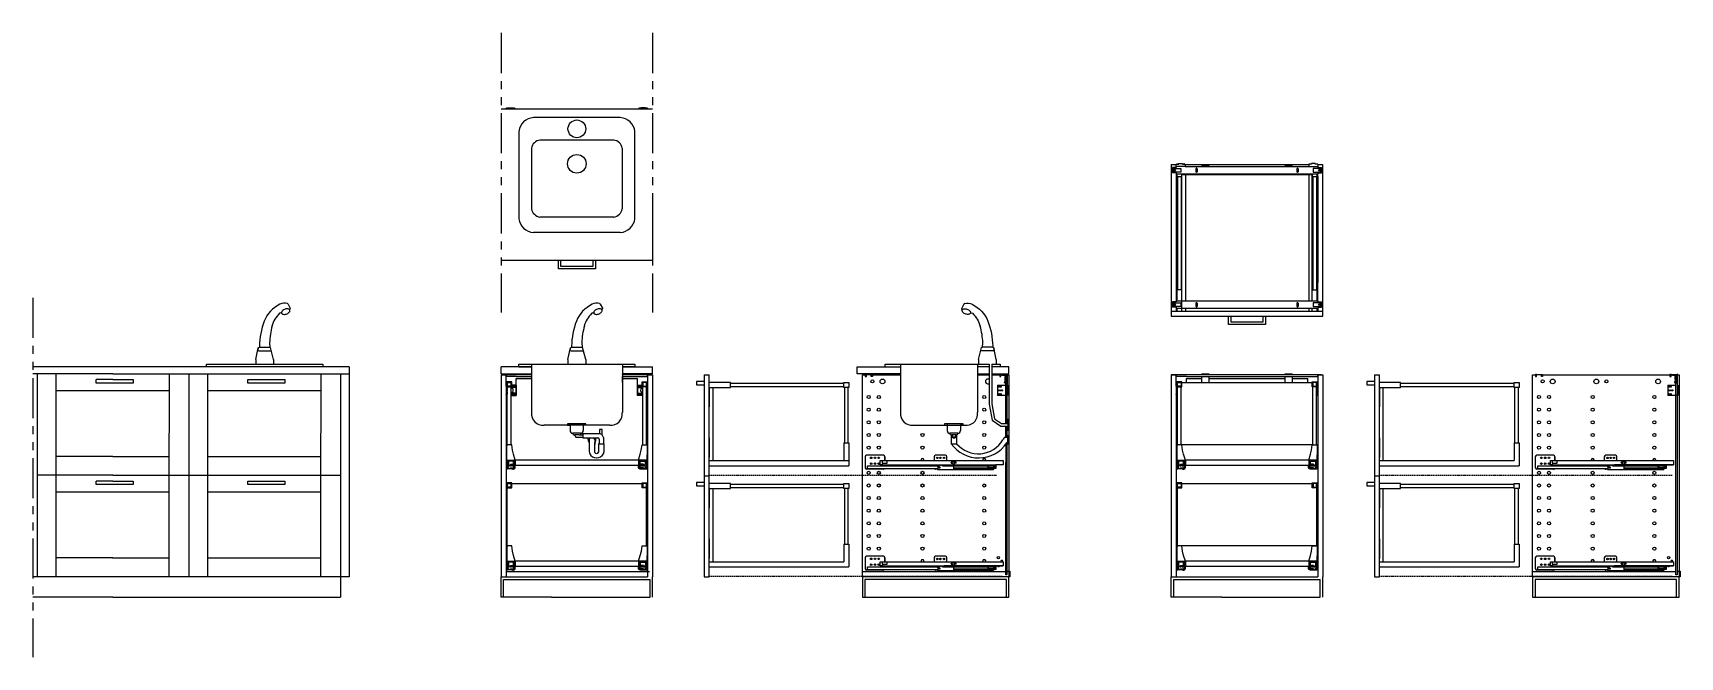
# Model space of a CAD drawing. Header units: millimetres. Extents: x 732 to 34504, y 287 to 534.
# Drawn here: x 732 to 1384, y 287 to 534 of the extents above; entities outside this region: 3.
import ezdxf

# ---------------------------------------------------------------- set-up
doc = ezdxf.new("R2010")
doc.units = ezdxf.units.MM
doc.linetypes.add('FANTASMA2', pattern=[31.75, 15.875, -3.175, 3.175, -3.175, 3.175, -3.175])
doc.linetypes.add('TRATTEGGIATO', pattern=[0.75, 0.5, -0.25])
doc.layers.add('viti', color=5, linetype='Continuous')

msp = doc.modelspace()

# ---------------------------------------------------------------- linework, layer by layer
at = {"linetype": 'FANTASMA2'}
for p, q in [((917.42, 533.79), (917.42, 423.16)), ((977.42, 533.79), (977.42, 423.16)), ((732.12, 428.91), (732.12, 286.66))]:
    msp.add_line(p, q, dxfattribs=at)
for p, q in [((917.42, 503.77), (919.42, 503.77)), ((917.42, 503.77), (919.42, 503.77)), ((919.42, 503.77), (971.92, 503.77)), ((971.92, 503.77), (977.42, 503.77)), ((975.42, 503.77), (977.42, 503.77)), ((964.6, 500.28), (930.24, 500.28)), ((924.42, 494.82), (924.42, 460.24)), ((962.03, 491.39), (932.82, 491.39)), ((970.42, 460.24), (970.42, 494.82)), ((929.42, 488.13), (929.42, 464.16)), ((965.42, 464.16), (965.42, 488.13)), ((1182.7, 481.68), (1182.7, 421.68)), ((1182.7, 481.68), (1184.7, 481.68)), ((1182.7, 481.68), (1182.7, 421.68)), ((1182.7, 481.68), (1184.7, 481.68)), ((1184.7, 478.06), (1184.7, 427.65)), ((1184.7, 478.06), (1184.7, 427.65)), ((1184.7, 476.98), (1184.7, 434.98)), ((1184.9, 478.06), (1184.9, 427.65)), ((1184.9, 476.98), (1184.9, 434.98)), ((1185.2, 476.98), (1185.2, 432.06)), ((1186.6, 476.98), (1186.6, 432.06)), ((1186.9, 432.06), (1186.9, 478.06)), ((1186.9, 477.73), (1238.5, 477.73)), ((1188.2, 481.68), (1237.2, 481.68)), ((1188.28, 477.73), (1188.28, 427.65)), ((1237.11, 477.72), (1237.11, 427.65)), ((1238.5, 432.06), (1238.5, 477.73)), ((1238.8, 476.98), (1238.8, 432.06)), ((1240.2, 476.98), (1240.2, 432.06)), ((1240.5, 427.65), (1240.5, 478.06)), ((1240.5, 478.06), (1240.5, 427.65)), ((1240.5, 476.98), (1240.5, 434.98)), ((1240.7, 481.68), (1242.7, 481.68)), ((1240.7, 481.68), (1242.7, 481.68)), ((1240.7, 427.65), (1240.7, 478.06)), ((1240.7, 427.65), (1240.7, 478.06)), ((1240.7, 476.98), (1240.7, 434.98)), ((1242.7, 421.68), (1242.7, 481.68)), ((1242.7, 421.68), (1242.7, 481.68)), ((962.03, 460.89), (932.82, 460.89)), ((1184.9, 457.1), (1184.7, 457.1)), ((1240.7, 457.1), (1240.5, 457.1)), ((964.6, 454.78), (930.24, 454.78)), ((977.42, 454.78), (977.42, 443.77)), ((1184.7, 452.1), (1184.9, 452.1)), ((1240.5, 452.1), (1240.7, 452.1)), ((917.42, 443.77), (977.42, 443.77)), ((940.11, 440.37), (940.11, 443.77)), ((940.11, 443.77), (954.74, 443.77)), ((941.11, 441.37), (941.11, 443.77)), ((953.74, 443.77), (953.74, 441.37)), ((954.74, 443.77), (954.74, 440.37)), ((954.74, 440.37), (940.11, 440.37)), ((953.74, 441.37), (941.11, 441.37)), ((1184.9, 432.56), (1184.7, 432.56)), ((1240.7, 432.56), (1240.5, 432.56)), ((832.82, 426.66), (833.04, 426.59)), ((833.04, 426.59), (833.13, 426.43)), ((833.13, 426.43), (833.94, 424.81)), ((833.8, 423.99), (833.92, 424.65)), ((833.94, 424.81), (833.92, 424.65)), ((956.4, 426.66), (956.62, 426.59)), ((956.62, 426.59), (956.71, 426.43)), ((956.71, 426.43), (957.52, 424.81)), ((957.38, 423.99), (957.51, 424.65)), ((957.52, 424.81), (957.51, 424.65)), ((1100.64, 426.43), (1099.82, 424.81)), ((1099.82, 424.81), (1099.84, 424.65)), ((1099.96, 423.99), (1099.84, 424.65)), ((1100.73, 426.59), (1100.64, 426.43)), ((1100.94, 426.66), (1100.73, 426.59)), ((1184.7, 424.83), (1184.7, 423.68)), ((1184.7, 424.83), (1184.7, 423.68)), ((1184.9, 424.83), (1184.9, 423.68)), ((1188.28, 424.83), (1188.28, 423.68)), ((1237.11, 424.83), (1237.11, 423.67)), ((1240.5, 423.68), (1240.5, 424.83)), ((1240.5, 424.83), (1240.5, 423.68)), ((1240.7, 428.74), (1240.7, 429.59)), ((1240.7, 428.74), (1240.7, 429.09)), ((1240.7, 423.68), (1240.7, 424.83)), ((1240.7, 423.68), (1240.7, 424.83)), ((1240.7, 424.83), (1240.7, 423.68)), ((1240.7, 423.68), (1240.7, 424.53)), ((830.63, 422.71), (830.47, 422.84)), ((954.22, 422.71), (954.05, 422.84)), ((1103.13, 422.71), (1103.29, 422.84)), ((1182.7, 423.68), (1242.7, 423.68)), ((1182.7, 421.68), (1242.7, 421.68)), ((1205.38, 418.28), (1205.38, 421.68)), ((1205.38, 421.68), (1220.01, 421.68)), ((1220.01, 418.28), (1205.38, 418.28)), ((1206.38, 419.28), (1206.38, 421.68)), ((1219.01, 419.28), (1206.38, 419.28)), ((1219.01, 421.68), (1219.01, 419.28)), ((1220.01, 421.68), (1220.01, 418.28)), ((1240.7, 423.68), (1240.4, 423.68)), ((1240.7, 423.68), (1240.55, 423.68)), ((825.78, 411.1), (825.89, 409.37)), ((949.37, 411.1), (949.47, 409.37)), ((1107.98, 411.1), (1107.88, 409.37)), ((820.31, 404.47), (821.31, 409.05)), ((820.31, 404.47), (820.31, 402.63)), ((821.31, 409.05), (821.1, 408.1)), ((821.1, 408.1), (821.49, 407.91)), ((821.31, 409.05), (821.78, 409.37)), ((821.49, 407.91), (826.06, 407.91)), ((821.74, 409.8), (821.78, 409.37)), ((821.78, 409.37), (825.95, 409.33)), ((826.12, 409.21), (825.89, 409.37)), ((826.06, 407.91), (826.43, 408.05)), ((827.36, 404.47), (826.12, 409.21)), ((827.36, 404.47), (827.36, 402.63)), ((943.9, 404.47), (944.9, 409.05)), ((943.9, 404.47), (943.9, 402.63)), ((944.9, 409.05), (944.69, 408.1)), ((944.69, 408.1), (945.08, 407.91)), ((944.9, 409.05), (945.37, 409.37)), ((945.08, 407.91), (949.64, 407.91)), ((945.33, 409.8), (945.37, 409.37)), ((945.37, 409.37), (949.53, 409.33)), ((949.71, 409.21), (949.47, 409.37)), ((949.64, 407.91), (950.01, 408.05)), ((950.94, 404.47), (949.71, 409.21)), ((950.94, 404.47), (950.94, 402.63)), ((1106.4, 404.47), (1107.64, 409.21)), ((1106.4, 404.47), (1106.4, 402.63)), ((1107.7, 407.91), (1107.34, 408.05)), ((1107.64, 409.21), (1107.88, 409.37)), ((1112.27, 407.91), (1107.7, 407.91)), ((1111.98, 409.37), (1107.82, 409.33)), ((1112.02, 409.8), (1111.98, 409.37)), ((1112.45, 409.05), (1111.98, 409.37)), ((1112.66, 408.1), (1112.27, 407.91)), ((1113.45, 404.47), (1112.45, 409.05)), ((1112.45, 409.05), (1112.66, 408.1)), ((1113.45, 404.47), (1113.45, 402.63)), ((857.31, 401.63), (763.68, 401.63)), ((763.68, 398.83), (857.31, 398.83)), ((786.07, 351.95), (786.11, 398.83)), ((793.84, 398.82), (793.84, 318.49)), ((800.84, 401.63), (800.84, 402.63)), ((800.84, 402.63), (846.84, 402.63)), ((801.28, 398.83), (801.28, 351.95)), ((820.31, 402.63), (827.36, 402.63)), ((846.11, 351.95), (846.15, 398.83)), ((846.84, 402.63), (846.84, 401.63)), ((853.87, 398.82), (853.87, 318.49)), ((857.31, 401.63), (857.31, 318.49)), ((917.42, 398.83), (917.42, 401.63)), ((929.42, 401.63), (917.42, 401.63)), ((917.42, 398.83), (929.42, 398.83)), ((917.42, 398.43), (917.42, 318.43)), ((919.42, 398.43), (917.42, 398.43)), ((917.42, 398.43), (919.42, 398.43)), ((919.42, 393.89), (919.42, 398.43)), ((919.42, 393.89), (919.42, 398.43)), ((924.42, 401.63), (924.42, 402.63)), ((924.42, 402.63), (970.42, 402.63)), ((924.42, 401.63), (929.42, 401.63)), ((929.42, 402.63), (929.42, 383.45)), ((965.42, 402.63), (965.42, 383.45)), ((970.42, 401.63), (965.42, 401.63)), ((965.42, 401.63), (977.42, 401.63)), ((977.42, 398.83), (965.42, 398.83)), ((970.42, 402.63), (970.42, 401.63)), ((975.42, 398.43), (977.42, 398.43)), ((975.42, 398.43), (977.42, 398.43)), ((975.42, 398.43), (975.42, 393.89)), ((977.42, 398.83), (977.42, 401.63)), ((977.42, 398.43), (977.42, 318.43)), ((997.81, 398.43), (997.81, 378.43)), ((997.81, 398.43), (999.81, 398.43)), ((999.81, 378.43), (999.81, 398.43)), ((1058.42, 401.63), (1070.42, 401.63)), ((1058.42, 398.83), (1058.42, 401.63)), ((1075.55, 398.83), (1058.42, 398.83)), ((1060.42, 398.43), (1061.58, 398.43)), ((1060.42, 318.43), (1060.42, 398.43)), ((1064.4, 398.43), (1075.55, 398.43)), ((1069.44, 401.63), (1069.44, 402.63)), ((1069.44, 402.63), (1092.19, 402.63)), ((1069.44, 401.63), (1075.55, 401.63)), ((1075.55, 402.63), (1075.55, 383.45)), ((1092.19, 402.63), (1110.68, 402.63)), ((1106.05, 402.63), (1106.05, 383.45)), ((1110.68, 401.63), (1106.05, 401.63)), ((1106.05, 398.83), (1110.68, 398.83)), ((1106.05, 398.43), (1110.68, 398.43)), ((1111.68, 402.63), (1114.94, 402.63)), ((1118.42, 401.63), (1111.68, 401.63)), ((1111.68, 398.83), (1118.42, 398.83)), ((1111.68, 398.43), (1114.81, 398.43)), ((1114.94, 402.63), (1114.94, 401.63)), ((1117.84, 398.43), (1118.42, 398.43)), ((1118.42, 398.83), (1118.42, 401.63)), ((1118.42, 398.43), (1118.42, 390.73)), ((1182.7, 398.43), (1182.7, 318.43)), ((1184.7, 398.43), (1182.7, 398.43)), ((1182.7, 398.43), (1184.7, 398.43)), ((1184.7, 393.89), (1184.7, 398.43)), ((1184.7, 393.89), (1184.7, 398.43)), ((1240.7, 398.43), (1242.7, 398.43)), ((1240.7, 398.43), (1242.7, 398.43)), ((1240.7, 398.43), (1240.7, 393.89)), ((1242.7, 398.43), (1242.7, 318.43)), ((1263.09, 398.43), (1263.09, 378.43)), ((1263.09, 398.43), (1265.09, 398.43)), ((1265.09, 378.43), (1265.09, 398.43)), ((1325.7, 398.43), (1326.85, 398.43)), ((1325.7, 318.43), (1325.7, 398.43)), ((1329.68, 398.43), (1380.08, 398.43)), ((1383.12, 398.43), (1383.7, 398.43)), ((1383.7, 398.43), (1383.7, 390.73)), ((34504.32, 401.63), (34410.69, 401.63)), ((34410.69, 398.83), (34504.32, 398.83)), ((34504.32, 401.63), (34504.32, 318.49)), ((763.68, 396.54), (771.82, 396.54)), ((771.82, 395.14), (763.68, 395.14)), ((786.11, 392.11), (763.68, 392.11)), ((771.82, 396.54), (771.82, 395.14)), ((846.15, 392.11), (801.28, 392.11)), ((817.22, 395.14), (817.22, 396.54)), ((817.22, 396.54), (831.85, 396.54)), ((831.85, 395.14), (817.22, 395.14)), ((831.85, 396.54), (831.85, 395.14)), ((919.42, 393.89), (919.42, 318.43)), ((919.87, 370.68), (919.87, 393.68)), ((921.37, 370.68), (921.37, 393.68)), ((923.42, 390.26), (923.42, 396.9)), ((923.42, 396.9), (929.42, 396.9)), ((965.42, 396.9), (971.42, 396.9)), ((971.42, 390.26), (971.42, 396.9)), ((973.47, 370.68), (973.47, 393.68)), ((974.97, 370.68), (974.97, 393.68)), ((975.42, 393.89), (975.42, 318.43)), ((997.81, 395.8), (994.79, 395.8)), ((994.79, 395.8), (994.79, 394.45)), ((994.79, 394.45), (997.81, 394.45)), ((1008.2, 395.43), (999.81, 395.43)), ((999.81, 393.43), (1008.2, 393.43)), ((999.81, 393.43), (999.81, 385.73)), ((999.81, 378.73), (999.81, 393.13)), ((1001.31, 364.43), (1001.31, 393.43)), ((1008.2, 393.43), (1008.2, 395.43)), ((1008.2, 395.18), (1053.11, 395.18)), ((1053.11, 393.68), (1008.2, 393.68)), ((1053.11, 395.43), (1055.11, 395.43)), ((1053.11, 393.43), (1053.11, 395.43)), ((1055.11, 393.43), (1053.11, 393.43)), ((1054.81, 393.43), (1053.31, 393.43)), ((1053.31, 393.43), (1053.31, 371.43)), ((1054.81, 371.43), (1054.81, 393.43)), ((1055.11, 395.43), (1055.11, 393.43)), ((1055.11, 395.43), (1055.11, 393.43)), ((1117.62, 393.89), (1117.62, 390.63)), ((1184.7, 393.89), (1184.7, 318.43)), ((1185.15, 370.68), (1185.15, 393.68)), ((1186.65, 370.68), (1186.65, 393.68)), ((1186.91, 395.43), (1238.5, 395.43)), ((1188.7, 395.43), (1188.7, 396.9)), ((1188.7, 396.9), (1194.7, 396.9)), ((1197.74, 396.9), (1227.65, 396.9)), ((1230.7, 396.9), (1236.7, 396.9)), ((1236.7, 395.43), (1236.7, 396.9)), ((1238.74, 370.68), (1238.74, 393.68)), ((1240.25, 370.68), (1240.25, 393.68)), ((1240.7, 393.89), (1240.7, 318.43)), ((1263.09, 395.8), (1260.07, 395.8)), ((1260.07, 395.8), (1260.07, 394.45)), ((1260.07, 394.45), (1263.09, 394.45)), ((1273.47, 395.43), (1265.09, 395.43)), ((1265.09, 393.43), (1273.47, 393.43)), ((1265.09, 393.43), (1265.09, 385.73)), ((1265.09, 378.73), (1265.09, 393.13)), ((1266.59, 364.43), (1266.59, 393.43)), ((1273.47, 393.43), (1273.47, 395.43)), ((1273.47, 395.18), (1318.39, 395.18)), ((1318.39, 393.68), (1273.47, 393.68)), ((1318.39, 395.43), (1320.39, 395.43)), ((1318.39, 393.43), (1318.39, 395.43)), ((1320.39, 393.43), (1318.39, 393.43)), ((1320.09, 393.43), (1318.59, 393.43)), ((1318.59, 393.43), (1318.59, 371.43)), ((1320.09, 371.43), (1320.09, 393.43)), ((1320.39, 395.43), (1320.39, 393.43)), ((1320.39, 395.43), (1320.39, 393.43)), ((1382.9, 393.89), (1382.9, 390.63)), ((1118.42, 390.73), (1118.42, 320.73)), ((1383.7, 390.73), (1383.7, 320.73)), ((960.42, 378.45), (934.42, 378.45)), ((951.02, 378.98), (943.67, 378.98)), ((943.67, 378.98), (943.67, 378.45)), ((943.67, 378.45), (944.72, 378.45)), ((944.72, 378.98), (944.72, 376.35)), ((949.97, 378.98), (949.97, 376.35)), ((951.02, 378.45), (949.97, 378.45)), ((951.02, 378.45), (951.02, 378.98)), ((997.81, 378.43), (997.81, 358.43)), ((999.81, 378.43), (999.81, 378.73)), ((999.81, 358.43), (999.81, 378.43)), ((1080.55, 378.45), (1101.89, 378.45)), ((1100.31, 378.98), (1092.96, 378.98)), ((1092.96, 378.98), (1092.96, 378.45)), ((1092.96, 378.45), (1094.01, 378.45)), ((1094.01, 378.98), (1094.01, 376.35)), ((1099.26, 378.98), (1099.26, 376.35)), ((1100.31, 378.45), (1099.26, 378.45)), ((1100.31, 378.45), (1100.31, 378.98)), ((1263.09, 378.43), (1263.09, 358.43)), ((1265.09, 378.43), (1265.09, 378.73)), ((1265.09, 358.43), (1265.09, 378.43)), ((948.92, 375.3), (945.77, 375.3)), ((948.36, 374.66), (946.42, 374.66)), ((946.42, 374.66), (947, 373.73)), ((947, 373.73), (949.77, 373.73)), ((948.36, 374.66), (949.77, 374.66)), ((949.77, 374.81), (949.77, 375.12)), ((949.77, 375.12), (956.35, 375.12)), ((949.77, 374.81), (949.77, 373.45)), ((949.77, 373.45), (955.77, 373.45)), ((952.33, 372.76), (952.29, 368.81)), ((954.47, 372.74), (954.43, 368.81)), ((956.25, 372.99), (956.25, 371.12)), ((957.42, 376.82), (956.35, 376.82)), ((956.35, 376.82), (956.35, 375.12)), ((957.42, 374.62), (957.42, 376.82)), ((957.92, 373.55), (957.92, 371.12)), ((999.81, 373.43), (999.81, 365.73)), ((999.81, 358.73), (999.81, 373.13)), ((1098.21, 375.3), (1095.06, 375.3)), ((1095.64, 374.47), (1095.64, 371.14)), ((1097.65, 374.66), (1095.71, 374.66)), ((1096.68, 374.66), (1095.98, 374.66)), ((1095.98, 374.66), (1095.98, 374.19)), ((1097.38, 374.19), (1097.38, 374.66)), ((1097.73, 374.47), (1097.73, 371.14)), ((1117, 373.74), (1118.07, 373.74)), ((1118.42, 374.26), (1118.07, 374.26)), ((1118.07, 374.26), (1118.07, 371.08)), ((1118.07, 371.08), (1118.07, 373.74)), ((1265.09, 373.43), (1265.09, 365.73)), ((1265.09, 358.73), (1265.09, 373.13)), ((763.68, 366.11), (786.11, 366.11)), ((801.28, 366.11), (846.15, 366.11)), ((919.42, 366.75), (919.42, 361.69)), ((919.62, 366.75), (919.42, 366.75)), ((919.62, 370.68), (919.62, 362.68)), ((921.62, 370.68), (919.62, 370.68)), ((919.62, 370.68), (920.12, 370.68)), ((919.62, 361.69), (919.62, 366.75)), ((921.91, 368.54), (921.62, 370.68)), ((922.31, 366.94), (921.91, 368.54)), ((923.01, 364.68), (922.31, 366.94)), ((952.29, 368.81), (952.28, 368.02)), ((954.46, 371.54), (954.42, 367.78)), ((956.02, 371.12), (956.25, 371.12)), ((956.02, 371.12), (956.02, 368.81)), ((956.02, 371.12), (956.02, 367.77)), ((956.25, 371.12), (957.92, 371.12)), ((957.92, 371.12), (958.16, 371.12)), ((958.16, 371.12), (958.16, 368.81)), ((958.16, 371.12), (958.16, 367.74)), ((971.83, 364.68), (972.53, 366.94)), ((972.53, 366.94), (972.93, 368.54)), ((972.93, 368.54), (973.22, 370.68)), ((973.22, 370.68), (975.22, 370.68)), ((975.22, 370.68), (974.72, 370.68)), ((975.22, 370.68), (975.22, 362.68)), ((975.22, 361.69), (975.22, 366.75)), ((975.22, 366.75), (975.42, 366.75)), ((975.42, 366.75), (975.42, 361.69)), ((1053.11, 371.43), (1053.11, 364.43)), ((1053.11, 371.43), (1055.11, 371.43)), ((1055.11, 371.43), (1055.11, 362.43)), ((1095.61, 371.14), (1097.75, 371.14)), ((1117.17, 370.93), (1117.17, 363.72)), ((1118.07, 371.47), (1117.55, 371.47)), ((1118.07, 371.08), (1118.42, 371.08)), ((1184.7, 366.75), (1184.7, 361.69)), ((1184.9, 366.75), (1184.7, 366.75)), ((1184.9, 370.68), (1184.9, 362.68)), ((1186.9, 370.68), (1184.9, 370.68)), ((1184.9, 370.68), (1185.4, 370.68)), ((1184.9, 361.69), (1184.9, 366.75)), ((1187.19, 368.54), (1186.9, 370.68)), ((1238.99, 370.68), (1186.9, 370.68)), ((1187.59, 366.94), (1187.19, 368.54)), ((1188.28, 364.68), (1187.59, 366.94)), ((1237.11, 364.68), (1237.8, 366.94)), ((1237.8, 366.94), (1238.21, 368.54)), ((1238.21, 368.54), (1238.5, 370.68)), ((1238.5, 370.68), (1240.5, 370.68)), ((1240.5, 370.68), (1240, 370.68)), ((1240.5, 370.68), (1240.5, 362.68)), ((1240.5, 361.69), (1240.5, 366.75)), ((1240.5, 366.75), (1240.7, 366.75)), ((1240.7, 366.75), (1240.7, 361.69)), ((1318.39, 371.43), (1318.39, 364.43)), ((1318.39, 371.43), (1320.39, 371.43)), ((1320.39, 371.43), (1320.39, 362.43)), ((763.68, 358.65), (853.87, 358.65)), ((919.62, 364.68), (923.01, 364.68)), ((919.62, 364.55), (919.62, 364.55)), ((919.62, 362.68), (919.92, 362.68)), ((919.62, 362.68), (919.92, 362.68)), ((922.07, 361.18), (919.91, 361.18)), ((919.92, 362.68), (919.92, 364.38)), ((919.92, 364.38), (922.71, 364.38)), ((919.97, 361.38), (922.36, 361.38)), ((920.48, 362.97), (920.43, 362.78)), ((920.48, 361.57), (920.43, 361.38)), ((921.1, 362.98), (921.1, 362.78)), ((921.1, 361.58), (921.1, 361.38)), ((922.07, 362.55), (922.07, 362.78)), ((922.07, 361.05), (922.07, 361.38)), ((922.71, 364.38), (922.71, 362.68)), ((922.71, 362.68), (971.83, 362.69)), ((971.83, 364.68), (923.01, 364.68)), ((923.01, 364.68), (923.01, 362.68)), ((971.83, 364.68), (971.83, 362.68)), ((975.22, 364.68), (971.83, 364.68)), ((972.13, 362.68), (972.13, 364.38)), ((972.13, 364.38), (974.92, 364.38)), ((974.87, 361.38), (972.48, 361.38)), ((972.77, 362.55), (972.77, 362.78)), ((972.77, 361.05), (972.77, 361.38)), ((972.77, 361.18), (974.93, 361.18)), ((973.74, 362.98), (973.74, 362.78)), ((973.74, 361.58), (973.74, 361.38)), ((974.36, 362.97), (974.41, 362.78)), ((974.36, 361.57), (974.41, 361.38)), ((974.92, 364.38), (974.92, 362.68)), ((975.22, 362.68), (974.92, 362.68)), ((975.22, 362.68), (974.92, 362.68)), ((975.22, 362.68), (975.22, 364.68)), ((975.22, 364.55), (975.22, 364.55)), ((999.81, 364.43), (1055.11, 364.43)), ((999.81, 362.43), (1055.11, 362.43)), ((999.81, 362.43), (1055.11, 362.43)), ((1030.86, 364.43), (1033.92, 364.43)), ((1184.9, 364.68), (1188.28, 364.68)), ((1184.9, 364.55), (1184.9, 364.55)), ((1184.9, 362.68), (1185.2, 362.68)), ((1184.9, 362.68), (1185.2, 362.68)), ((1187.34, 361.18), (1185.19, 361.18)), ((1185.2, 362.68), (1185.2, 364.38)), ((1185.2, 364.38), (1187.98, 364.38)), ((1185.25, 361.38), (1187.64, 361.38)), ((1185.75, 362.97), (1185.71, 362.78)), ((1185.75, 361.57), (1185.71, 361.38)), ((1186.38, 362.98), (1186.38, 362.78)), ((1186.38, 361.58), (1186.38, 361.38)), ((1187.34, 362.55), (1187.34, 362.78)), ((1187.34, 361.05), (1187.34, 361.38)), ((1187.98, 364.38), (1187.98, 362.68)), ((1187.98, 362.68), (1237.11, 362.69)), ((1237.11, 364.68), (1188.28, 364.68)), ((1188.28, 364.68), (1188.28, 362.68)), ((1237.11, 364.68), (1237.11, 362.68)), ((1240.5, 364.68), (1237.11, 364.68)), ((1237.41, 362.68), (1237.41, 364.38)), ((1237.41, 364.38), (1240.2, 364.38)), ((1240.14, 361.38), (1237.75, 361.38)), ((1238.05, 362.55), (1238.05, 362.78)), ((1238.05, 361.05), (1238.05, 361.38)), ((1238.05, 361.18), (1240.2, 361.18)), ((1239.01, 362.98), (1239.01, 362.78)), ((1239.01, 361.58), (1239.01, 361.38)), ((1239.64, 362.97), (1239.69, 362.78)), ((1239.64, 361.57), (1239.69, 361.38)), ((1240.2, 364.38), (1240.2, 362.68)), ((1240.5, 362.68), (1240.2, 362.68)), ((1240.5, 362.68), (1240.2, 362.68)), ((1240.5, 362.68), (1240.5, 364.68)), ((1240.5, 364.55), (1240.5, 364.55)), ((1265.09, 364.43), (1318.39, 364.43)), ((1265.09, 362.43), (1320.39, 362.43)), ((763.68, 356.37), (771.78, 356.37)), ((771.78, 354.98), (763.68, 354.98)), ((771.78, 356.37), (771.78, 354.98)), ((817.19, 354.98), (817.19, 356.37)), ((817.19, 356.37), (831.82, 356.37)), ((831.82, 354.98), (817.19, 354.98)), ((831.82, 356.37), (831.82, 354.98)), ((919.89, 330.68), (919.89, 353.68)), ((921.64, 355.43), (973.23, 355.43)), ((974.98, 330.68), (974.98, 353.68)), ((997.81, 355.8), (994.79, 355.8)), ((994.79, 355.8), (994.79, 354.45)), ((994.79, 354.45), (997.81, 354.45)), ((997.81, 358.43), (999.81, 358.43)), ((997.81, 358.43), (997.81, 338.43)), ((997.81, 358.43), (999.81, 358.43)), ((999.81, 338.43), (999.81, 358.43)), ((1008.2, 355.43), (999.81, 355.43)), ((999.81, 353.43), (1008.2, 353.43)), ((999.81, 353.43), (999.81, 345.73)), ((999.81, 338.73), (999.81, 353.13)), ((1001.31, 324.43), (1001.31, 353.43)), ((1008.2, 353.43), (1008.2, 355.43)), ((1008.2, 355.18), (1053.11, 355.18)), ((1053.11, 353.68), (1008.2, 353.68)), ((1053.11, 355.43), (1055.11, 355.43)), ((1053.11, 353.43), (1053.11, 355.43)), ((1055.11, 353.43), (1053.11, 353.43)), ((1054.81, 353.43), (1053.31, 353.43)), ((1053.31, 353.43), (1053.31, 331.43)), ((1054.81, 331.43), (1054.81, 353.43)), ((1055.11, 355.43), (1055.11, 353.43)), ((1055.11, 355.43), (1055.11, 353.43)), ((1185.16, 330.68), (1185.16, 353.68)), ((1186.91, 355.43), (1238.51, 355.43)), ((1240.26, 330.68), (1240.26, 353.68)), ((1263.09, 355.8), (1260.07, 355.8)), ((1260.07, 355.8), (1260.07, 354.45)), ((1260.07, 354.45), (1263.09, 354.45)), ((1263.09, 358.43), (1265.09, 358.43)), ((1263.09, 358.43), (1263.09, 338.43)), ((1263.09, 358.43), (1265.09, 358.43)), ((1265.09, 338.43), (1265.09, 358.43)), ((1273.47, 355.43), (1265.09, 355.43)), ((1265.09, 353.43), (1273.47, 353.43)), ((1265.09, 353.43), (1265.09, 345.73)), ((1265.09, 338.73), (1265.09, 353.13)), ((1266.59, 324.43), (1266.59, 353.43)), ((1273.47, 353.43), (1273.47, 355.43)), ((1273.47, 355.18), (1318.39, 355.18)), ((1318.39, 353.68), (1273.47, 353.68)), ((1318.39, 355.43), (1320.39, 355.43)), ((1318.39, 353.43), (1318.39, 355.43)), ((1320.39, 353.43), (1318.39, 353.43)), ((1320.09, 353.43), (1318.59, 353.43)), ((1318.59, 353.43), (1318.59, 331.43)), ((1320.09, 331.43), (1320.09, 353.43)), ((1320.39, 355.43), (1320.39, 353.43)), ((1320.39, 355.43), (1320.39, 353.43)), ((786.07, 351.95), (763.66, 351.95)), ((786.07, 318.49), (786.07, 351.95)), ((801.28, 351.95), (801.24, 318.49)), ((846.11, 351.95), (801.28, 351.95)), ((846.11, 318.49), (846.11, 351.95)), ((997.81, 338.43), (997.81, 318.43)), ((999.81, 338.43), (999.81, 338.73)), ((999.81, 318.43), (999.81, 338.43)), ((999.81, 333.43), (999.81, 325.73)), ((999.81, 318.73), (999.81, 333.13)), ((1263.09, 338.43), (1263.09, 318.43)), ((1265.09, 338.43), (1265.09, 338.73)), ((1265.09, 318.43), (1265.09, 338.43)), ((1265.09, 333.43), (1265.09, 325.73)), ((1265.09, 318.73), (1265.09, 333.13)), ((919.43, 326.75), (919.43, 321.69)), ((919.63, 326.75), (919.43, 326.75)), ((919.63, 321.69), (919.63, 326.75)), ((919.64, 330.68), (919.64, 322.68)), ((921.64, 330.68), (919.64, 330.68)), ((919.64, 330.68), (920.14, 330.68)), ((921.93, 328.54), (921.64, 330.68)), ((922.33, 326.94), (921.93, 328.54)), ((923.02, 324.68), (922.33, 326.94)), ((971.85, 324.68), (972.54, 326.94)), ((972.54, 326.94), (972.94, 328.54)), ((972.94, 328.54), (973.23, 330.68)), ((973.23, 330.68), (975.23, 330.68)), ((975.23, 330.68), (974.73, 330.68)), ((975.23, 330.68), (975.23, 322.68)), ((975.23, 321.69), (975.23, 326.75)), ((975.23, 326.75), (975.43, 326.75)), ((975.43, 326.75), (975.43, 321.69)), ((1053.11, 331.43), (1053.11, 324.43)), ((1053.11, 331.43), (1055.11, 331.43)), ((1055.11, 331.43), (1055.11, 322.43)), ((1184.71, 326.75), (1184.71, 321.69)), ((1184.91, 326.75), (1184.71, 326.75)), ((1184.91, 330.68), (1184.91, 322.68)), ((1186.91, 330.68), (1184.91, 330.68)), ((1184.91, 330.68), (1185.41, 330.68)), ((1184.91, 321.69), (1184.91, 326.75)), ((1240.51, 330.68), (1185.41, 330.68)), ((1187.2, 328.54), (1186.91, 330.68)), ((1187.6, 326.94), (1187.2, 328.54)), ((1188.3, 324.68), (1187.6, 326.94)), ((1237.12, 324.68), (1237.82, 326.94)), ((1237.82, 326.94), (1238.22, 328.54)), ((1238.22, 328.54), (1238.51, 330.68)), ((1238.51, 330.68), (1240.51, 330.68)), ((1240.51, 330.68), (1240.01, 330.68)), ((1240.51, 330.68), (1240.51, 322.68)), ((1240.51, 321.69), (1240.51, 326.75)), ((1240.51, 326.75), (1240.71, 326.75)), ((1240.71, 326.75), (1240.71, 321.69)), ((1318.39, 331.43), (1318.39, 324.43)), ((1318.39, 331.43), (1320.39, 331.43)), ((1320.39, 331.43), (1320.39, 322.43)), ((763.65, 325.95), (786.07, 325.95)), ((801.25, 325.95), (846.11, 325.95)), ((976.17, 320.42), (919.42, 320.42)), ((919.63, 324.55), (919.63, 324.55)), ((919.64, 324.68), (923.02, 324.68)), ((919.64, 322.68), (919.94, 322.68)), ((919.64, 322.68), (919.94, 322.68)), ((922.08, 321.18), (919.93, 321.18)), ((919.94, 322.68), (919.94, 324.38)), ((919.94, 324.38), (922.72, 324.38)), ((919.99, 321.38), (922.38, 321.38)), ((920.49, 322.97), (920.44, 322.78)), ((920.49, 321.57), (920.44, 321.38)), ((921.12, 322.98), (921.12, 322.78)), ((921.12, 321.58), (921.12, 321.38)), ((922.08, 322.55), (922.08, 322.78)), ((922.08, 321.05), (922.08, 321.38)), ((922.72, 324.38), (922.72, 322.68)), ((922.72, 322.68), (971.85, 322.69)), ((971.85, 324.68), (923.02, 324.68)), ((923.02, 324.68), (923.02, 322.68)), ((971.85, 324.68), (971.85, 322.68)), ((975.23, 324.68), (971.85, 324.68)), ((972.15, 322.68), (972.15, 324.38)), ((972.15, 324.38), (974.93, 324.38)), ((974.88, 321.38), (972.49, 321.38)), ((972.79, 322.55), (972.79, 322.78)), ((972.79, 321.05), (972.79, 321.38)), ((972.79, 321.18), (974.94, 321.18)), ((973.75, 322.98), (973.75, 322.78)), ((973.75, 321.58), (973.75, 321.38)), ((974.38, 322.97), (974.42, 322.78)), ((974.38, 321.57), (974.42, 321.38)), ((974.93, 324.38), (974.93, 322.68)), ((975.23, 322.68), (974.93, 322.68)), ((975.23, 322.68), (974.93, 322.68)), ((975.23, 322.68), (975.23, 324.68)), ((975.23, 324.55), (975.23, 324.55)), ((999.81, 324.43), (1053.11, 324.43)), ((999.81, 322.43), (1055.11, 322.43)), ((1117.17, 320.43), (1060.42, 320.43)), ((1117.17, 320.43), (1060.42, 320.43)), ((1118.42, 320.43), (1117.62, 320.43)), ((1118.42, 320.43), (1118.42, 318.43)), ((1184.91, 324.68), (1188.3, 324.68)), ((1184.91, 324.55), (1184.91, 324.55)), ((1184.91, 322.68), (1185.21, 322.68)), ((1184.91, 322.68), (1185.21, 322.68)), ((1187.36, 321.18), (1185.2, 321.18)), ((1185.21, 322.68), (1185.21, 324.38)), ((1185.21, 324.38), (1188, 324.38)), ((1185.26, 321.38), (1187.65, 321.38)), ((1185.77, 322.97), (1185.72, 322.78)), ((1185.77, 321.57), (1185.72, 321.38)), ((1186.39, 322.98), (1186.39, 322.78)), ((1186.39, 321.58), (1186.39, 321.38)), ((1187.36, 322.55), (1187.36, 322.78)), ((1187.36, 321.05), (1187.36, 321.38)), ((1188, 324.38), (1188, 322.68)), ((1188, 322.68), (1237.12, 322.69)), ((1237.12, 324.68), (1188.3, 324.68)), ((1188.3, 324.68), (1188.3, 322.68)), ((1237.12, 324.68), (1237.12, 322.68)), ((1240.51, 324.68), (1237.12, 324.68)), ((1237.42, 322.68), (1237.42, 324.38)), ((1237.42, 324.38), (1240.21, 324.38)), ((1240.16, 321.38), (1237.77, 321.38)), ((1238.06, 322.55), (1238.06, 322.78)), ((1238.06, 321.05), (1238.06, 321.38)), ((1238.06, 321.18), (1240.22, 321.18)), ((1239.03, 322.98), (1239.03, 322.78)), ((1239.03, 321.58), (1239.03, 321.38)), ((1239.65, 322.97), (1239.7, 322.78)), ((1239.65, 321.57), (1239.7, 321.38)), ((1240.21, 324.38), (1240.21, 322.68)), ((1240.51, 322.68), (1240.21, 322.68)), ((1240.51, 322.68), (1240.21, 322.68)), ((1240.51, 322.68), (1240.51, 324.68)), ((1240.51, 324.55), (1240.51, 324.55)), ((1265.09, 324.43), (1318.39, 324.43)), ((1265.09, 322.43), (1320.39, 322.43)), ((1382.45, 320.43), (1325.7, 320.43)), ((1382.45, 320.43), (1325.7, 320.43)), ((1383.7, 320.43), (1382.9, 320.43)), ((1383.7, 320.43), (1383.7, 318.43)), ((857.31, 318.49), (763.68, 318.49)), ((853.87, 318.49), (853.87, 310.43)), ((917.42, 318.43), (975.42, 318.43)), ((917.42, 310.43), (917.42, 318.43)), ((918.42, 310.43), (918.42, 317.43)), ((918.42, 317.43), (976.42, 317.43)), ((976.42, 310.43), (976.42, 317.43)), ((977.42, 310.43), (977.42, 318.43)), ((997.81, 318.43), (999.81, 318.43)), ((1118.42, 318.43), (1060.42, 318.43)), ((1060.42, 318.43), (1060.42, 310.43)), ((1117.42, 317.43), (1061.42, 317.43)), ((1061.42, 317.43), (1061.42, 310.43)), ((1117.42, 310.43), (1117.42, 317.43)), ((1118.42, 310.43), (1118.42, 318.43)), ((1182.7, 318.43), (1240.7, 318.43)), ((1182.7, 310.43), (1182.7, 318.43)), ((1183.7, 310.43), (1183.7, 317.43)), ((1183.7, 317.43), (1241.7, 317.43)), ((1241.7, 310.43), (1241.7, 317.43)), ((1242.7, 310.43), (1242.7, 318.43)), ((1263.09, 318.43), (1265.09, 318.43)), ((1383.7, 318.43), (1325.7, 318.43)), ((1325.7, 318.43), (1325.7, 310.43)), ((1382.7, 317.43), (1326.7, 317.43)), ((1326.7, 317.43), (1326.7, 310.43)), ((1382.7, 310.43), (1382.7, 317.43)), ((1383.7, 310.43), (1383.7, 318.43)), ((763.68, 310.43), (853.87, 310.43)), ((937.42, 310.43), (917.42, 310.43)), ((937.42, 310.43), (976.42, 310.43)), ((1060.42, 310.43), (1118.42, 310.43)), ((1202.7, 310.43), (1182.7, 310.43)), ((1202.7, 310.43), (1241.7, 310.43)), ((1325.7, 310.43), (1383.7, 310.43))]:
    msp.add_line(p, q)
at = {"ltscale": 0.3}
for p, q in [((763.68, 401.63), (732.12, 401.63)), ((763.68, 398.83), (732.12, 398.83)), ((733.8, 398.82), (733.8, 318.49)), ((741.24, 398.83), (741.24, 351.95)), ((763.68, 392.11), (741.24, 392.11)), ((757.19, 395.14), (757.19, 396.54)), ((763.68, 396.54), (757.19, 396.54)), ((763.68, 395.14), (757.19, 395.14)), ((763.68, 366.11), (741.24, 366.11)), ((763.68, 358.65), (733.8, 358.65)), ((757.15, 354.98), (757.15, 356.37)), ((763.68, 356.37), (757.15, 356.37)), ((763.68, 354.98), (757.15, 354.98)), ((741.24, 351.95), (741.21, 318.49)), ((763.66, 351.95), (741.24, 351.97)), ((763.68, 325.95), (741.22, 325.95)), ((763.68, 318.49), (732.12, 318.49)), ((763.68, 310.43), (732.12, 310.43))]:
    msp.add_line(p, q, dxfattribs=at)
for points in [[(1184.9, 478.06), (1184.9, 476.98), (1186.9, 476.98), (1186.9, 478.06)], [(1238.5, 478.06), (1238.5, 476.98), (1240.5, 476.98), (1240.5, 478.06)], [(1186.9, 423.68), (1186.9, 432.06), (1184.9, 432.06), (1184.9, 427.65)], [(1238.5, 427.65), (1238.5, 432.06), (1240.5, 432.06), (1240.5, 427.65)], [(1184.7, 424.83), (1184.7, 423.68)], [(1184.9, 424.83), (1184.9, 423.68)], [(1238.5, 423.68), (1238.5, 424.83)], [(1240.5, 424.83), (1240.5, 423.68)], [(1110.68, 402.63), (1110.68, 386.78), (1111.76, 380.47), (1115.18, 378.09), (1117.17, 378.09), (1118, 378.09)], [(1111.68, 402.63), (1111.68, 386.87), (1112.68, 381.05), (1115.49, 379.09), (1117.17, 379.09), (1118, 379.09)], [(1117.17, 379.09), (1117.17, 396.9), (1117.62, 396.9), (1117.62, 379.09)], [(1118.42, 379.09), (1118.42, 378.09)], [(1117.17, 373.74), (1117.17, 378.09)], [(1117.62, 378.09), (1117.62, 373.74)], [(1117.62, 371.47), (1117.62, 319.26), (1117.17, 319.26), (1117.17, 363.72)]]:
    msp.add_lwpolyline(points)
for points in [[(919.62, 393.68), (921.62, 393.68), (921.62, 395.68), (919.62, 395.68)], [(919.64, 393.68), (921.64, 393.68), (921.64, 395.68), (919.64, 395.68)], [(919.92, 395.38), (921.32, 395.38), (921.32, 393.98), (919.92, 393.98)], [(975.22, 393.68), (973.22, 393.68), (973.22, 395.68), (975.22, 395.68)], [(974.92, 395.38), (973.52, 395.38), (973.52, 393.98), (974.92, 393.98)], [(1184.9, 393.68), (1186.9, 393.68), (1186.9, 395.68), (1184.9, 395.68)], [(1184.91, 393.68), (1186.91, 393.68), (1186.91, 395.68), (1184.91, 395.68)], [(1185.2, 395.38), (1186.6, 395.38), (1186.6, 393.98), (1185.2, 393.98)], [(1240.5, 393.68), (1238.5, 393.68), (1238.5, 395.68), (1240.5, 395.68)], [(1240.2, 395.38), (1238.8, 395.38), (1238.8, 393.98), (1240.2, 393.98)], [(1382.45, 396.9), (1382.9, 396.9), (1382.9, 319.26), (1382.45, 319.26)], [(1118.42, 380.76), (1118, 380.76), (1118, 376.49), (1118.42, 376.49)], [(919.64, 353.68), (921.64, 353.68), (921.64, 355.68), (919.64, 355.68)], [(919.94, 355.38), (921.34, 355.38), (921.34, 353.98), (919.94, 353.98)], [(975.23, 353.68), (973.23, 353.68), (973.23, 355.68), (975.23, 355.68)], [(974.93, 355.38), (973.53, 355.38), (973.53, 353.98), (974.93, 353.98)], [(1184.91, 353.68), (1186.91, 353.68), (1186.91, 355.68), (1184.91, 355.68)], [(1185.21, 355.38), (1186.61, 355.38), (1186.61, 353.98), (1185.21, 353.98)], [(1240.51, 353.68), (1238.51, 353.68), (1238.51, 355.68), (1240.51, 355.68)], [(1240.21, 355.38), (1238.81, 355.38), (1238.81, 353.98), (1240.21, 353.98)]]:
    msp.add_lwpolyline(points, close=True)
for points in [[(921.1, 361.38), (921.1, 361.38), (922.36, 361.38, 0.326316), (922.71, 361.75), (922.71, 362.17, 0.303885), (922.2, 362.55), (920.43, 362.55, 0.303885), (919.92, 362.17), (919.92, 361.77, 0.342616), (920.29, 361.38)], [(921.1, 362.78), (921.1, 362.78), (922.2, 362.78, 0.341037), (922.51, 363.16), (922.51, 363.99, 0.341037), (922.2, 364.38), (920.43, 364.38, 0.341037), (920.12, 363.99), (920.12, 363.16, 0.341037), (920.43, 362.78)], [(921.1, 361.58), (922.17, 361.58, 0.281048), (922.51, 361.75), (922.51, 362.16, 0.332656), (922.17, 362.35), (920.46, 362.35, 0.332656), (920.12, 362.16), (920.12, 361.75, 0.414996), (920.48, 361.57, 0.338201)], [(921.1, 362.98), (922.17, 362.98, 0.311697), (922.31, 363.16), (922.31, 363.99, 0.311697), (922.17, 364.18), (920.46, 364.18, 0.311697), (920.32, 363.99), (920.32, 363.16, 0.338201), (920.48, 362.97, 0.338201)], [(922.07, 361.05), (922.39, 361.05, 0.347699), (923.04, 361.73), (923.04, 362.22, 0.221474), (922.37, 362.86, 0.221474)], [(972.77, 361.05), (972.45, 361.05, -0.347699), (971.8, 361.73), (971.8, 362.22, -0.233368), (972.47, 362.87)], [(973.74, 361.38), (973.74, 361.38), (972.48, 361.38, -0.326316), (972.13, 361.75), (972.13, 362.17, -0.303885), (972.64, 362.55), (974.41, 362.55, -0.303885), (974.92, 362.17), (974.92, 361.77, -0.342616), (974.56, 361.38)], [(973.74, 362.78), (973.74, 362.78), (972.64, 362.78, -0.341037), (972.33, 363.16), (972.33, 364, -0.341037), (972.64, 364.38), (974.41, 364.38, -0.341037), (974.72, 364), (974.72, 363.16, -0.341037), (974.41, 362.78)], [(973.74, 361.58), (972.67, 361.58, -0.281048), (972.33, 361.75), (972.33, 362.17, -0.332656), (972.67, 362.35), (974.38, 362.35, -0.332656), (974.72, 362.17), (974.72, 361.75, -0.414996), (974.36, 361.57, -0.338201)], [(973.74, 362.98), (972.67, 362.98, -0.311697), (972.53, 363.16), (972.53, 363.99, -0.311697), (972.67, 364.18), (974.38, 364.18, -0.311697), (974.52, 363.99), (974.52, 363.16, -0.338201), (974.36, 362.97, -0.338201)], [(1186.38, 361.38), (1186.38, 361.38), (1187.64, 361.38, 0.326316), (1187.98, 361.75), (1187.98, 362.17, 0.303885), (1187.47, 362.55), (1185.71, 362.55, 0.303885), (1185.2, 362.17), (1185.2, 361.77, 0.342616), (1185.56, 361.38)], [(1186.38, 362.78), (1186.38, 362.78), (1187.47, 362.78, 0.341037), (1187.78, 363.16), (1187.78, 363.99, 0.341037), (1187.47, 364.38), (1185.71, 364.38, 0.341037), (1185.4, 363.99), (1185.4, 363.16, 0.341037), (1185.71, 362.78)], [(1186.38, 361.58), (1187.45, 361.58, 0.281048), (1187.78, 361.75), (1187.78, 362.16, 0.332656), (1187.45, 362.35), (1185.73, 362.35, 0.332656), (1185.4, 362.16), (1185.4, 361.75, 0.414996), (1185.75, 361.57, 0.338201)], [(1186.38, 362.98), (1187.45, 362.98, 0.311697), (1187.58, 363.16), (1187.58, 363.99, 0.311697), (1187.45, 364.18), (1185.73, 364.18, 0.311697), (1185.6, 363.99), (1185.6, 363.16, 0.338201), (1185.75, 362.97, 0.338201)], [(1187.34, 361.05), (1187.67, 361.05, 0.347699), (1188.31, 361.73), (1188.31, 362.22, 0.221474), (1187.65, 362.86, 0.221474)], [(1238.05, 361.05), (1237.73, 361.05, -0.347699), (1237.08, 361.73), (1237.08, 362.22, -0.233368), (1237.74, 362.87)], [(1239.01, 361.38), (1239.01, 361.38), (1237.75, 361.38, -0.326316), (1237.41, 361.75), (1237.41, 362.17, -0.303885), (1237.92, 362.55), (1239.69, 362.55, -0.303885), (1240.2, 362.17), (1240.2, 361.77, -0.342616), (1239.83, 361.38)], [(1239.01, 362.78), (1239.01, 362.78), (1237.92, 362.78, -0.341037), (1237.61, 363.16), (1237.61, 364, -0.341037), (1237.92, 364.38), (1239.69, 364.38, -0.341037), (1240, 364), (1240, 363.16, -0.341037), (1239.69, 362.78)], [(1239.01, 361.58), (1237.95, 361.58, -0.281048), (1237.61, 361.75), (1237.61, 362.17, -0.332656), (1237.95, 362.35), (1239.66, 362.35, -0.332656), (1240, 362.17), (1240, 361.75, -0.414996), (1239.64, 361.57, -0.338201)], [(1239.01, 362.98), (1237.95, 362.98, -0.311697), (1237.81, 363.16), (1237.81, 363.99, -0.311697), (1237.95, 364.18), (1239.66, 364.18, -0.311697), (1239.8, 363.99), (1239.8, 363.16, -0.338201), (1239.64, 362.97, -0.338201)], [(921.12, 321.38), (921.12, 321.38), (922.38, 321.38, 0.326316), (922.72, 321.75), (922.72, 322.17, 0.303885), (922.21, 322.55), (920.44, 322.55, 0.303885), (919.93, 322.17), (919.93, 321.77, 0.342616), (920.3, 321.38)], [(921.12, 321.58), (922.18, 321.58, 0.281048), (922.52, 321.75), (922.52, 322.16, 0.332656), (922.18, 322.35), (920.47, 322.35, 0.332656), (920.13, 322.16), (920.13, 321.75, 0.414996), (920.49, 321.57, 0.338201)], [(921.12, 322.78), (921.12, 322.78), (922.21, 322.78, 0.341037), (922.52, 323.16), (922.52, 323.99, 0.341037), (922.21, 324.38), (920.44, 324.38, 0.341037), (920.14, 323.99), (920.14, 323.16, 0.341037), (920.44, 322.78)], [(921.12, 322.98), (922.18, 322.98, 0.311697), (922.32, 323.16), (922.32, 323.99, 0.311697), (922.18, 324.18), (920.47, 324.18, 0.311697), (920.34, 323.99), (920.34, 323.16, 0.338201), (920.49, 322.97, 0.338201)], [(922.08, 321.05), (922.4, 321.05, 0.347699), (923.05, 321.73), (923.05, 322.22, 0.221474), (922.38, 322.86, 0.221474)], [(972.79, 321.05), (972.46, 321.05, -0.347699), (971.82, 321.73), (971.82, 322.22, -0.233368), (972.48, 322.87)], [(973.75, 321.38), (973.75, 321.38), (972.49, 321.38, -0.326316), (972.15, 321.75), (972.15, 322.17, -0.303885), (972.66, 322.55), (974.42, 322.55, -0.303885), (974.93, 322.17), (974.93, 321.77, -0.342616), (974.57, 321.38)], [(973.75, 322.78), (973.75, 322.78), (972.66, 322.78, -0.341037), (972.35, 323.16), (972.35, 324, -0.341037), (972.66, 324.38), (974.42, 324.38, -0.341037), (974.73, 324), (974.73, 323.16, -0.341037), (974.42, 322.78)], [(973.75, 321.58), (972.69, 321.58, -0.281048), (972.35, 321.75), (972.35, 322.17, -0.332656), (972.69, 322.35), (974.4, 322.35, -0.332656), (974.73, 322.17), (974.73, 321.75, -0.414996), (974.38, 321.57, -0.338201)], [(973.75, 322.98), (972.68, 322.98, -0.311697), (972.55, 323.16), (972.55, 323.99, -0.311697), (972.68, 324.18), (974.4, 324.18, -0.311697), (974.53, 323.99), (974.53, 323.16, -0.338201), (974.38, 322.97, -0.338201)], [(1186.39, 321.38), (1186.39, 321.38), (1187.65, 321.38, 0.326316), (1188, 321.75), (1188, 322.17, 0.303885), (1187.49, 322.55), (1185.72, 322.55, 0.303885), (1185.21, 322.17), (1185.21, 321.77, 0.342616), (1185.58, 321.38)], [(1186.39, 322.78), (1186.39, 322.78), (1187.49, 322.78, 0.341037), (1187.8, 323.16), (1187.8, 323.99, 0.341037), (1187.49, 324.38), (1185.72, 324.38, 0.341037), (1185.41, 323.99), (1185.41, 323.16, 0.341037), (1185.72, 322.78)], [(1186.39, 321.58), (1187.46, 321.58, 0.281048), (1187.8, 321.75), (1187.8, 322.16, 0.332656), (1187.46, 322.35), (1185.75, 322.35, 0.332656), (1185.41, 322.16), (1185.41, 321.75, 0.414996), (1185.77, 321.57, 0.338201)], [(1186.39, 322.98), (1187.46, 322.98, 0.311697), (1187.6, 323.16), (1187.6, 323.99, 0.311697), (1187.46, 324.18), (1185.75, 324.18, 0.311697), (1185.61, 323.99), (1185.61, 323.16, 0.338201), (1185.77, 322.97, 0.338201)], [(1187.36, 321.05), (1187.68, 321.05, 0.347699), (1188.33, 321.73), (1188.33, 322.22, 0.221474), (1187.66, 322.86, 0.221474)], [(1238.06, 321.05), (1237.74, 321.05, -0.347699), (1237.09, 321.73), (1237.09, 322.22, -0.233368), (1237.76, 322.87)], [(1239.03, 321.38), (1239.03, 321.38), (1237.77, 321.38, -0.326316), (1237.42, 321.75), (1237.42, 322.17, -0.303885), (1237.93, 322.55), (1239.7, 322.55, -0.303885), (1240.21, 322.17), (1240.21, 321.77, -0.342616), (1239.84, 321.38)], [(1239.03, 322.78), (1239.03, 322.78), (1237.93, 322.78, -0.341037), (1237.62, 323.16), (1237.62, 324, -0.341037), (1237.93, 324.38), (1239.7, 324.38, -0.341037), (1240.01, 324), (1240.01, 323.16, -0.341037), (1239.7, 322.78)], [(1239.03, 321.58), (1237.96, 321.58, -0.281048), (1237.62, 321.75), (1237.62, 322.17, -0.332656), (1237.96, 322.35), (1239.67, 322.35, -0.332656), (1240.01, 322.17), (1240.01, 321.75, -0.414996), (1239.65, 321.57, -0.338201)], [(1239.03, 322.98), (1237.96, 322.98, -0.311697), (1237.82, 323.16), (1237.82, 323.99, -0.311697), (1237.96, 324.18), (1239.67, 324.18, -0.311697), (1239.81, 323.99), (1239.81, 323.16, -0.338201), (1239.65, 322.97, -0.338201)]]:
    msp.add_lwpolyline(points, format="xyb")
for centre, radius in [((947.42, 495.81), 3.52), ((947.42, 481.98), 3.68), ((1064.42, 395.81), 0.614), ((1064.42, 395.81), 0.614), ((1068.42, 395.81), 0.955), ((1068.42, 395.81), 0.955), ((1329.69, 395.81), 0.614), ((1329.69, 395.81), 0.614), ((1333.69, 395.81), 0.955), ((1333.69, 395.81), 0.955), ((1350.96, 395.81), 0.955), ((1350.96, 395.81), 0.955), ((1354.96, 395.81), 0.614), ((1354.96, 395.81), 0.614), ((1375.41, 395.81), 0.955), ((1375.41, 395.81), 0.955), ((1062.96, 389.61), 0.614), ((1062.96, 384.61), 0.614), ((1066.96, 389.61), 0.614), ((1066.96, 384.61), 0.614), ((1108.67, 389.61), 0.614), ((1108.67, 384.61), 0.614), ((1328.24, 389.61), 0.614), ((1328.24, 384.61), 0.614), ((1332.24, 389.61), 0.614), ((1332.24, 384.61), 0.614), ((1349.51, 389.61), 0.614), ((1349.51, 384.61), 0.614), ((1373.95, 389.61), 0.614), ((1373.95, 384.61), 0.614), ((1062.96, 379.61), 0.614), ((1062.96, 379.61), 0.614), ((1066.96, 379.61), 0.614), ((1066.96, 379.61), 0.614), ((1108.67, 379.61), 0.614), ((1328.24, 379.61), 0.614), ((1328.24, 379.61), 0.614), ((1332.24, 379.61), 0.614), ((1332.24, 379.61), 0.614), ((1349.51, 379.61), 0.614), ((1373.95, 379.61), 0.614), ((1062.96, 374.61), 0.614), ((1062.96, 374.61), 0.614), ((1066.96, 374.61), 0.614), ((1066.96, 374.61), 0.614), ((1084.23, 374.61), 0.614), ((1108.67, 374.61), 0.614), ((1328.24, 374.61), 0.614), ((1328.24, 374.61), 0.614), ((1332.24, 374.61), 0.614), ((1332.24, 374.61), 0.614), ((1349.51, 374.61), 0.614), ((1373.95, 374.61), 0.614), ((1062.96, 369.61), 0.614), ((1062.96, 369.61), 0.614), ((1066.96, 369.61), 0.614), ((1066.96, 369.61), 0.614), ((1084.23, 369.61), 0.614), ((1108.67, 369.61), 0.614), ((1328.24, 369.61), 0.614), ((1328.24, 369.61), 0.614), ((1332.24, 369.61), 0.614), ((1332.24, 369.61), 0.614), ((1349.51, 369.61), 0.614), ((1373.95, 369.61), 0.614), ((1062.96, 359.61), 0.614), ((1062.96, 359.61), 0.614), ((1066.96, 359.61), 0.614), ((1066.96, 359.61), 0.614), ((1084.23, 359.61), 0.614), ((1328.24, 359.61), 0.614), ((1328.24, 359.61), 0.614), ((1332.24, 359.61), 0.614), ((1332.24, 359.61), 0.614), ((1349.51, 359.61), 0.614), ((1373.95, 359.61), 0.614), ((1062.96, 354.61), 0.614), ((1062.96, 354.61), 0.614), ((1066.96, 354.61), 0.614), ((1066.96, 354.61), 0.614), ((1084.23, 354.61), 0.614), ((1108.67, 354.61), 0.614), ((1328.24, 354.61), 0.614), ((1328.24, 354.61), 0.614), ((1332.24, 354.61), 0.614), ((1332.24, 354.61), 0.614), ((1349.51, 354.61), 0.614), ((1373.95, 354.61), 0.614), ((1062.96, 349.61), 0.614), ((1062.96, 349.61), 0.614), ((1062.96, 349.61), 0.614), ((1066.96, 349.61), 0.614), ((1066.96, 349.61), 0.614), ((1066.96, 349.61), 0.614), ((1084.23, 349.61), 0.614), ((1084.23, 349.61), 0.614), ((1084.23, 349.61), 0.614), ((1108.67, 349.61), 0.614), ((1108.67, 349.61), 0.614), ((1108.67, 349.61), 0.614), ((1328.24, 349.61), 0.614), ((1328.24, 349.61), 0.614), ((1328.24, 349.61), 0.614), ((1332.24, 349.61), 0.614), ((1332.24, 349.61), 0.614), ((1332.24, 349.61), 0.614), ((1349.51, 349.61), 0.614), ((1349.51, 349.61), 0.614), ((1349.51, 349.61), 0.614), ((1373.95, 349.61), 0.614), ((1373.95, 349.61), 0.614), ((1373.95, 349.61), 0.614), ((1062.96, 344.61), 0.614), ((1062.96, 344.61), 0.614), ((1062.96, 344.61), 0.614), ((1062.96, 339.61), 0.614), ((1062.96, 339.61), 0.614), ((1066.96, 344.61), 0.614), ((1066.96, 344.61), 0.614), ((1066.96, 344.61), 0.614), ((1066.96, 339.61), 0.614), ((1066.96, 339.61), 0.614), ((1084.23, 344.61), 0.614), ((1084.23, 344.61), 0.614), ((1084.23, 344.61), 0.614), ((1084.23, 339.61), 0.614), ((1108.67, 344.61), 0.614), ((1108.67, 344.61), 0.614), ((1108.67, 344.61), 0.614), ((1108.67, 339.61), 0.614), ((1328.24, 344.61), 0.614), ((1328.24, 344.61), 0.614), ((1328.24, 344.61), 0.614), ((1328.24, 339.61), 0.614), ((1328.24, 339.61), 0.614), ((1332.24, 344.61), 0.614), ((1332.24, 344.61), 0.614), ((1332.24, 344.61), 0.614), ((1332.24, 339.61), 0.614), ((1332.24, 339.61), 0.614), ((1349.51, 344.61), 0.614), ((1349.51, 344.61), 0.614), ((1349.51, 344.61), 0.614), ((1349.51, 339.61), 0.614), ((1373.95, 344.61), 0.614), ((1373.95, 344.61), 0.614), ((1373.95, 344.61), 0.614), ((1373.95, 339.61), 0.614), ((1062.96, 334.61), 0.614), ((1062.96, 334.61), 0.614), ((1066.96, 334.61), 0.614), ((1066.96, 334.61), 0.614), ((1084.23, 334.61), 0.614), ((1108.67, 334.61), 0.614), ((1328.24, 334.61), 0.614), ((1328.24, 334.61), 0.614), ((1332.24, 334.61), 0.614), ((1332.24, 334.61), 0.614), ((1349.51, 334.61), 0.614), ((1373.95, 334.61), 0.614), ((1062.96, 329.61), 0.614), ((1062.96, 329.61), 0.614), ((1066.96, 329.61), 0.614), ((1066.96, 329.61), 0.614), ((1084.23, 329.61), 0.614), ((1108.67, 329.61), 0.614), ((1114.29, 325.97), 0.469), ((1328.24, 329.61), 0.614), ((1328.24, 329.61), 0.614), ((1332.24, 329.61), 0.614), ((1332.24, 329.61), 0.614), ((1349.51, 329.61), 0.614), ((1373.95, 329.61), 0.614), ((1379.57, 325.97), 0.469)]:
    msp.add_circle(centre, radius)
for centre, radius, start, end in [((930.65, 494.01), 6.28, 93.73386, 172.62936), ((964.19, 494.01), 6.28, 7.37064, 86.26614), ((933.39, 487.4), 4.03, 98.13512, 169.58658), ((961.45, 487.4), 4.03, 10.41342, 81.86488), ((933.39, 464.88), 4.03, 190.41342, 261.86488), ((961.45, 464.88), 4.03, 278.13512, 349.58658), ((930.65, 461.05), 6.28, 187.37064, 266.26614), ((964.19, 461.05), 6.28, 273.73386, 352.62936), ((1110.13, 395.81), 0.955, 54.91498, 305.08502), ((1110.13, 395.81), 0.955, 54.91498, 305.08502), ((933.96, 382.99), 4.56, 174.21152, 275.78848), ((960.88, 382.99), 4.56, 264.21152, 5.78848), ((1080.09, 382.99), 4.56, 174.21152, 275.78848), ((1101.52, 382.99), 4.55, 274.60264, 5.87028), ((945.72, 376.31), 1.01, 177.5292, 272.4708), ((946.39, 375.28), 0.621, 177.5292, 272.4708), ((948.38, 375.28), 0.621, 267.5292, 2.4708), ((948.96, 376.31), 1.01, 267.5292, 2.4708), ((953.4, 372.72), 1.59, 152.69693, 226.96897), ((953.4, 372.72), 1.07, 137.18, 177.97278), ((953.4, 372.72), 1.07, 0.81863, 42.82), ((953.4, 372.72), 1.59, 311.82244, 27.30307), ((955.62, 372.81), 0.663, 16.49841, 76.57123), ((956.18, 373.38), 1.75, 5.44188, 84.55812), ((1095.02, 376.31), 1.01, 177.5292, 272.4708), ((1095.68, 375.28), 0.621, 177.5292, 272.4708), ((1096.68, 374.5), 1.05, 171.18959, 8.81041), ((1096.68, 374.5), 0.762, 203.27994, 336.72006), ((1097.68, 375.28), 0.621, 267.5292, 2.4708), ((1106.37, 378.47), 11.31, 220.38509, 329.01032), ((1098.26, 376.31), 1.01, 267.5292, 2.4708), ((1117.99, 371.96), 2.05, 119.07632, 160.26742), ((954.27, 368.15), 1.99, 183.68706, 208.84699), ((955.23, 368.55), 3.03, 206.66726, 333.33274), ((955.22, 368.16), 0.887, 205.09853, 333.69288), ((955.23, 368.55), 3.03, 333.33274, 344.55049), ((1084.23, 364.61), 0.614, 342.64416, 197.35584), ((1106.47, 378.8), 13.29, 215.21739, 326.51314), ((1108.67, 364.61), 0.614, 342.64416, 197.35584), ((1349.51, 364.61), 0.614, 342.64416, 197.35584), ((1373.95, 364.61), 0.614, 342.64416, 197.35584), ((919.94, 361.7), 0.522, 180.4145, 273.25171), ((920.02, 361.78), 0.41, 192.67598, 263.17884), ((974.82, 361.78), 0.41, 276.82116, 347.32402), ((974.9, 361.7), 0.522, 266.74829, 359.5855), ((1185.22, 361.7), 0.522, 180.4145, 273.25171), ((1185.3, 361.78), 0.41, 192.67598, 263.17884), ((1240.1, 361.78), 0.41, 276.82116, 347.32402), ((1240.17, 361.7), 0.522, 266.74829, 359.5855), ((919.96, 321.7), 0.522, 180.4145, 273.25171), ((920.04, 321.78), 0.41, 192.67598, 263.17884), ((974.83, 321.78), 0.41, 276.82116, 347.32402), ((974.91, 321.7), 0.522, 266.74829, 359.5855), ((1068.42, 319.61), 0.955, 58.83188, 121.16812), ((1084.23, 324.61), 0.614, 342.64416, 197.35584), ((1085.69, 319.61), 0.955, 58.83188, 121.16812), ((1108.67, 324.61), 0.614, 342.64416, 197.35584), ((1110.13, 319.61), 0.955, 58.83188, 121.16812), ((1114.29, 322.95), 0.469, 195.41489, 344.58511), ((1115.6, 324.46), 0.469, 355.61826, 184.38174), ((1185.23, 321.7), 0.522, 180.4145, 273.25171), ((1185.31, 321.78), 0.41, 192.67598, 263.17884), ((1240.11, 321.78), 0.41, 276.82116, 347.32402), ((1240.19, 321.7), 0.522, 266.74829, 359.5855), ((1333.69, 319.61), 0.955, 58.83188, 121.16812), ((1349.51, 324.61), 0.614, 342.64416, 197.35584), ((1350.96, 319.61), 0.955, 58.83188, 121.16812), ((1373.95, 324.61), 0.614, 342.64416, 197.35584), ((1375.41, 319.61), 0.955, 58.83188, 121.16812), ((1379.57, 322.95), 0.469, 195.41489, 344.58511), ((1380.88, 324.46), 0.469, 355.61826, 184.38174)]:
    msp.add_arc(centre, radius, start, end)
for points in [[(829.88, 426.36), (827.02, 424.98), (824.8, 422.58), (823.64, 419.63)], [(832.82, 426.66), (831.83, 426.86), (830.8, 426.76), (829.88, 426.36)], [(831.08, 423.99), (830.93, 423.87), (830.8, 423.73), (830.69, 423.57)], [(831.64, 424.32), (831.44, 424.24), (831.25, 424.12), (831.08, 423.99)], [(832.27, 424.53), (832.06, 424.48), (831.84, 424.42), (831.64, 424.32)], [(832.89, 424.57), (832.69, 424.59), (832.48, 424.57), (832.27, 424.53)], [(833.4, 424.45), (833.24, 424.52), (833.07, 424.56), (832.89, 424.57)], [(833.73, 424.17), (833.65, 424.29), (833.54, 424.39), (833.4, 424.45)], [(833.8, 423.72), (833.84, 423.87), (833.81, 424.04), (833.73, 424.17)], [(833.81, 423.79), (833.82, 423.85), (833.81, 423.92), (833.8, 423.99)], [(953.46, 426.36), (950.61, 424.98), (948.38, 422.58), (947.22, 419.63)], [(956.4, 426.66), (955.42, 426.86), (954.39, 426.76), (953.47, 426.36)], [(954.67, 423.99), (954.52, 423.87), (954.39, 423.73), (954.28, 423.57)], [(955.22, 424.32), (955.03, 424.24), (954.84, 424.12), (954.67, 423.99)], [(955.86, 424.53), (955.64, 424.48), (955.43, 424.42), (955.22, 424.32)], [(956.48, 424.57), (956.27, 424.59), (956.06, 424.57), (955.86, 424.53)], [(956.99, 424.45), (956.83, 424.52), (956.65, 424.56), (956.48, 424.57)], [(957.31, 424.17), (957.23, 424.29), (957.12, 424.39), (956.99, 424.45)], [(957.39, 423.72), (957.42, 423.87), (957.39, 424.04), (957.31, 424.17)], [(957.4, 423.79), (957.41, 423.85), (957.4, 423.92), (957.39, 423.99)], [(1099.96, 423.72), (1099.93, 423.87), (1099.95, 424.04), (1100.03, 424.17)], [(1099.95, 423.79), (1099.94, 423.85), (1099.95, 423.92), (1099.96, 423.99)], [(1100.03, 424.17), (1100.12, 424.29), (1100.23, 424.39), (1100.36, 424.45)], [(1100.36, 424.45), (1100.52, 424.52), (1100.69, 424.56), (1100.87, 424.57)], [(1100.87, 424.57), (1101.08, 424.59), (1101.28, 424.57), (1101.49, 424.53)], [(1100.94, 426.66), (1101.93, 426.86), (1102.96, 426.76), (1103.88, 426.36)], [(1101.49, 424.53), (1101.71, 424.48), (1101.92, 424.42), (1102.12, 424.32)], [(1102.12, 424.32), (1102.32, 424.24), (1102.51, 424.12), (1102.68, 423.99)], [(1102.68, 423.99), (1102.83, 423.87), (1102.96, 423.73), (1103.07, 423.57)], [(1103.88, 426.36), (1106.74, 424.98), (1108.97, 422.58), (1110.12, 419.63)], [(823.64, 419.62), (822.45, 416.48), (821.81, 413.16), (821.74, 409.8)], [(826.79, 417.8), (826.21, 415.61), (825.87, 413.36), (825.78, 411.1)], [(829.73, 422.79), (828.32, 421.35), (827.28, 419.6), (826.68, 417.68)], [(830.47, 422.84), (830.25, 423.01), (829.93, 422.99), (829.73, 422.79)], [(830.53, 423.13), (830.51, 423), (830.54, 422.86), (830.61, 422.75)], [(830.69, 423.57), (830.6, 423.44), (830.55, 423.29), (830.53, 423.13)], [(830.61, 422.75), (830.69, 422.63), (830.8, 422.53), (830.94, 422.47)], [(830.94, 422.47), (831.09, 422.4), (831.27, 422.35), (831.45, 422.35)], [(831.45, 422.35), (831.65, 422.33), (831.86, 422.35), (832.07, 422.39)], [(832.07, 422.39), (832.29, 422.43), (832.5, 422.5), (832.7, 422.6)], [(832.7, 422.6), (832.9, 422.68), (833.09, 422.8), (833.26, 422.93)], [(833.26, 422.93), (833.41, 423.05), (833.54, 423.19), (833.65, 423.35)], [(833.65, 423.35), (833.74, 423.48), (833.79, 423.63), (833.81, 423.79)], [(947.23, 419.62), (946.04, 416.48), (945.4, 413.16), (945.33, 409.8)], [(950.38, 417.8), (949.79, 415.61), (949.45, 413.36), (949.37, 411.1)], [(953.32, 422.79), (951.91, 421.35), (950.86, 419.6), (950.26, 417.68)], [(954.06, 422.84), (953.83, 423.01), (953.52, 422.99), (953.32, 422.79)], [(954.11, 423.13), (954.1, 423), (954.13, 422.86), (954.2, 422.75)], [(954.28, 423.57), (954.19, 423.44), (954.13, 423.29), (954.11, 423.13)], [(954.2, 422.75), (954.28, 422.63), (954.39, 422.53), (954.52, 422.47)], [(954.52, 422.47), (954.68, 422.4), (954.86, 422.35), (955.03, 422.35)], [(955.03, 422.35), (955.24, 422.33), (955.45, 422.35), (955.65, 422.39)], [(955.65, 422.39), (955.87, 422.43), (956.09, 422.5), (956.29, 422.6)], [(956.29, 422.6), (956.49, 422.68), (956.67, 422.8), (956.84, 422.93)], [(956.84, 422.93), (957, 423.05), (957.12, 423.19), (957.23, 423.35)], [(957.23, 423.35), (957.32, 423.48), (957.38, 423.63), (957.4, 423.79)], [(1100.12, 423.35), (1100.03, 423.48), (1099.97, 423.63), (1099.95, 423.79)], [(1100.5, 422.93), (1100.35, 423.05), (1100.22, 423.19), (1100.12, 423.35)], [(1101.06, 422.6), (1100.86, 422.68), (1100.67, 422.8), (1100.5, 422.93)], [(1101.7, 422.39), (1101.48, 422.43), (1101.26, 422.5), (1101.06, 422.6)], [(1102.32, 422.35), (1102.11, 422.33), (1101.9, 422.35), (1101.7, 422.39)], [(1102.83, 422.47), (1102.67, 422.4), (1102.49, 422.35), (1102.32, 422.35)], [(1103.15, 422.75), (1103.07, 422.63), (1102.96, 422.53), (1102.83, 422.47)], [(1103.07, 423.57), (1103.16, 423.44), (1103.22, 423.29), (1103.23, 423.13)], [(1103.23, 423.13), (1103.25, 423), (1103.22, 422.86), (1103.15, 422.75)], [(1103.29, 422.84), (1103.52, 423.01), (1103.83, 422.99), (1104.03, 422.79)], [(1104.03, 422.79), (1105.44, 421.35), (1106.49, 419.6), (1107.08, 417.68)], [(1106.97, 417.8), (1107.55, 415.61), (1107.89, 413.36), (1107.98, 411.1)], [(1110.12, 419.62), (1111.31, 416.48), (1111.95, 413.16), (1112.02, 409.8)]]:
    msp.add_open_spline(points, degree=3)
for p in [(920.12, 361.69), (920.33, 362.34), (921.08, 362.35), (921.84, 362.35), (921.86, 361.15), (922.51, 362.15), (922.51, 361.39), (972.33, 362.15), (972.33, 361.39), (972.98, 361.15), (973, 362.35), (973.76, 362.35), (974.51, 362.34), (974.72, 361.69), (1185.4, 361.69), (1185.6, 362.34), (1186.36, 362.35), (1187.11, 362.35), (1187.13, 361.15), (1187.78, 362.15), (1187.78, 361.39), (1237.61, 362.15), (1237.61, 361.39), (1238.26, 361.15), (1238.28, 362.35), (1239.03, 362.35), (1239.79, 362.34), (1240, 361.69), (920.13, 321.69), (920.34, 322.34), (921.1, 322.35), (921.85, 322.35), (921.87, 321.15), (922.52, 322.15), (922.52, 321.39), (972.35, 322.15), (972.35, 321.39), (973, 321.15), (973.02, 322.35), (973.77, 322.35), (974.53, 322.34), (974.73, 321.69), (1185.41, 321.69), (1185.62, 322.34), (1186.37, 322.35), (1187.13, 322.35), (1187.15, 321.15), (1187.8, 322.15), (1187.8, 321.39), (1237.62, 322.15), (1237.62, 321.39), (1238.27, 321.15), (1238.29, 322.35), (1239.05, 322.35), (1239.8, 322.34), (1240.01, 321.69)]:
    msp.add_point(p)
at = {"layer": 'viti'}
for p, q in [((919.42, 503.77), (919.42, 503.97)), ((919.42, 503.97), (920.42, 503.97)), ((919.58, 504.07), (920.24, 504.07)), ((919.79, 503.97), (919.59, 504.07)), ((920.24, 504.07), (920.05, 503.97)), ((920.42, 503.97), (920.42, 504.17)), ((920.42, 504.17), (921.92, 504.17)), ((921.92, 504.17), (921.92, 503.97)), ((921.92, 503.97), (922.92, 503.97)), ((922.08, 504.07), (922.74, 504.07)), ((922.29, 503.97), (922.09, 504.07)), ((922.74, 504.07), (922.55, 503.97)), ((922.92, 503.97), (922.92, 503.77)), ((972.92, 503.97), (971.92, 503.97)), ((971.92, 503.97), (971.92, 503.77)), ((972.08, 504.07), (972.74, 504.07)), ((972.29, 503.97), (972.09, 504.07)), ((972.74, 504.07), (972.55, 503.97)), ((974.42, 504.17), (972.92, 504.17)), ((972.92, 504.17), (972.92, 503.97)), ((974.42, 503.97), (974.42, 504.17)), ((975.42, 503.97), (974.42, 503.97)), ((974.58, 504.07), (975.24, 504.07)), ((974.79, 503.97), (974.59, 504.07)), ((975.24, 504.07), (975.05, 503.97)), ((975.42, 503.97), (975.42, 503.77)), ((1184.7, 480.55), (1183.2, 480.55)), ((1183.2, 480.55), (1183.2, 478.39)), ((1184.7, 478.39), (1183.2, 478.39)), ((1184.7, 480.88), (1184.7, 481.88)), ((1184.7, 481.88), (1185.7, 481.88)), ((1184.7, 480.88), (1184.7, 480.55)), ((1188.2, 480.88), (1184.7, 480.88)), ((1184.7, 478.39), (1184.7, 478.06)), ((1184.7, 478.06), (1240.7, 478.06)), ((1184.86, 481.98), (1185.51, 481.98)), ((1185.07, 481.88), (1184.87, 481.98)), ((1185.51, 481.98), (1185.33, 481.88)), ((1185.7, 481.88), (1185.7, 482.08)), ((1185.7, 482.08), (1187.2, 482.08)), ((1187.2, 482.08), (1187.2, 481.88)), ((1187.2, 481.88), (1188.2, 481.88)), ((1187.36, 481.98), (1188.01, 481.98)), ((1187.57, 481.88), (1187.37, 481.98)), ((1188.01, 481.98), (1187.83, 481.88)), ((1188.2, 481.88), (1188.2, 480.88)), ((1188.2, 480.88), (1240.7, 480.88)), ((1192.44, 480.01), (1192.44, 478.76)), ((1192.56, 480.11), (1192.56, 479.45)), ((1192.83, 480.11), (1192.83, 479.45)), ((1192.96, 480.01), (1192.96, 478.76)), ((1197.74, 481.08), (1194.7, 481.08)), ((1194.7, 481.08), (1194.7, 480.88)), ((1197.74, 480.88), (1197.74, 481.08)), ((1230.7, 481.08), (1227.65, 481.08)), ((1227.65, 481.08), (1227.65, 480.88)), ((1230.7, 480.88), (1230.7, 481.08)), ((1232.44, 480.01), (1232.44, 478.76)), ((1232.56, 480.11), (1232.56, 479.45)), ((1232.83, 480.11), (1232.83, 479.45)), ((1232.96, 480.01), (1232.96, 478.76)), ((1238.2, 481.88), (1237.2, 481.88)), ((1237.2, 481.88), (1237.2, 480.88)), ((1237.36, 481.98), (1238.01, 481.98)), ((1237.57, 481.88), (1237.37, 481.98)), ((1238.01, 481.98), (1237.83, 481.88)), ((1239.7, 482.08), (1238.2, 482.08)), ((1238.2, 482.08), (1238.2, 481.88)), ((1239.7, 481.88), (1239.7, 482.08)), ((1240.7, 481.88), (1239.7, 481.88)), ((1239.86, 481.98), (1240.51, 481.98)), ((1240.07, 481.88), (1239.87, 481.98)), ((1240.51, 481.98), (1240.33, 481.88)), ((1240.7, 481.88), (1240.7, 480.55)), ((1240.7, 480.55), (1242.2, 480.55)), ((1240.7, 478.39), (1242.2, 478.39)), ((1240.7, 478.39), (1240.7, 478.06)), ((1242.2, 480.55), (1242.2, 478.39)), ((1184.7, 427.32), (1183.2, 427.32)), ((1183.2, 427.32), (1183.2, 425.16)), ((1184.7, 425.16), (1183.2, 425.16)), ((1184.7, 427.65), (1184.7, 427.32)), ((1240.7, 427.65), (1184.7, 427.65)), ((1184.7, 425.16), (1184.7, 424.83)), ((1184.7, 424.83), (1240.7, 424.83)), ((1192.44, 426.78), (1192.44, 425.53)), ((1192.56, 426.88), (1192.56, 426.22)), ((1192.83, 426.88), (1192.83, 426.22)), ((1192.96, 426.78), (1192.96, 425.53)), ((1232.44, 426.78), (1232.44, 425.53)), ((1232.56, 426.88), (1232.56, 426.22)), ((1232.83, 426.88), (1232.83, 426.22)), ((1232.96, 426.78), (1232.96, 425.53)), ((1240.7, 427.65), (1240.7, 427.32)), ((1240.7, 427.32), (1242.2, 427.32)), ((1240.7, 425.16), (1242.2, 425.16)), ((1240.7, 425.16), (1240.7, 424.83)), ((1242.2, 427.32), (1242.2, 425.16)), ((917.92, 398.53), (919.13, 398.53)), ((917.92, 398.43), (917.92, 398.53)), ((917.92, 398.43), (917.92, 398.53)), ((917.92, 398.43), (917.92, 398.52)), ((917.92, 398.43), (917.92, 398.52)), ((919.13, 398.53), (929.42, 398.53)), ((919.42, 398.43), (919.42, 398.13)), ((919.42, 397.75), (919.42, 398.43)), ((923.42, 397.75), (919.42, 397.75)), ((923.42, 397.75), (919.42, 397.75)), ((923.42, 397.75), (929.42, 397.75)), ((929.42, 398.68), (929.42, 398.53)), ((929.42, 398.68), (929.42, 398.68)), ((929.42, 397.75), (929.42, 395.43)), ((965.42, 398.53), (965.42, 398.68)), ((965.42, 398.53), (976.92, 398.53)), ((965.42, 397.76), (975.42, 397.76)), ((965.42, 397.75), (975.42, 397.75)), ((965.42, 395.43), (965.42, 397.75)), ((975.42, 397.75), (975.42, 398.43)), ((976.92, 398.43), (975.42, 398.43)), ((975.72, 398.53), (976.92, 398.53)), ((976.92, 398.43), (976.92, 398.53)), ((1061.58, 398.56), (1064.4, 398.57)), ((1062.03, 398.56), (1061.58, 398.56)), ((1061.58, 398.56), (1061.58, 397.75)), ((1061.58, 397.75), (1062.03, 397.75)), ((1064.27, 398.43), (1061.71, 398.43)), ((1062.03, 398.43), (1061.71, 398.43)), ((1061.71, 398.43), (1061.71, 397.89)), ((1061.71, 397.89), (1061.89, 397.89)), ((1061.89, 397.89), (1061.89, 398.13)), ((1062.03, 398.13), (1061.89, 398.13)), ((1062.03, 397.75), (1062.03, 398.13)), ((1063.95, 398.57), (1064.4, 398.57)), ((1063.95, 398.43), (1064.27, 398.43)), ((1063.95, 397.75), (1063.95, 398.13)), ((1063.95, 398.13), (1064.09, 398.13)), ((1064.4, 397.75), (1063.95, 397.75)), ((1064.09, 397.89), (1064.09, 398.13)), ((1064.27, 397.89), (1064.09, 397.89)), ((1064.27, 398.43), (1064.27, 397.89)), ((1064.4, 398.56), (1064.4, 397.75)), ((1114.81, 398.61), (1117.18, 398.61)), ((1115.26, 398.61), (1114.81, 398.61)), ((1114.81, 398.56), (1114.81, 397.75)), ((1114.81, 397.75), (1115.26, 397.75)), ((1114.94, 398.39), (1115.26, 398.43)), ((1117.5, 398.43), (1114.94, 398.43)), ((1115.26, 398.43), (1114.94, 398.43)), ((1114.94, 398.43), (1114.94, 397.89)), ((1115.1, 398.31), (1114.94, 398.39)), ((1114.94, 397.89), (1115.12, 397.89)), ((1115.29, 398.24), (1115.1, 398.31)), ((1115.12, 397.89), (1115.12, 398.13)), ((1115.26, 398.13), (1115.12, 398.13)), ((1115.26, 398.43), (1115.63, 398.35)), ((1115.26, 397.75), (1115.26, 398.13)), ((1116.05, 398.15), (1115.29, 398.24)), ((1115.63, 398.35), (1115.83, 398.32)), ((1115.83, 398.32), (1116.18, 398.34)), ((1116.49, 398.17), (1116.05, 398.15)), ((1116.18, 398.34), (1116.6, 398.37)), ((1116.72, 398.21), (1116.49, 398.17)), ((1116.6, 398.37), (1116.76, 398.43)), ((1116.64, 398.43), (1117.05, 398.43)), ((1116.96, 398.2), (1116.72, 398.21)), ((1116.78, 398.04), (1116.78, 398.04)), ((1116.96, 398.2), (1116.96, 397.8)), ((1116.96, 396.88), (1116.96, 397.8)), ((1117.05, 398.43), (1117.18, 398.31)), ((1117.18, 398.61), (1117.63, 398.61)), ((1117.18, 398.43), (1117.5, 398.43)), ((1117.18, 398.31), (1117.18, 397.75)), ((1117.18, 397.75), (1117.18, 398.13)), ((1117.18, 397.75), (1117.18, 398.13)), ((1117.18, 398.13), (1117.32, 398.13)), ((1117.63, 397.75), (1117.18, 397.75)), ((1117.63, 397.75), (1117.18, 397.75)), ((1117.63, 397.75), (1117.18, 397.75)), ((1117.32, 397.89), (1117.32, 398.13)), ((1117.5, 397.89), (1117.32, 397.89)), ((1117.5, 398.43), (1117.5, 397.89)), ((1117.63, 398.72), (1117.63, 397.75)), ((1117.84, 398.72), (1117.63, 398.72)), ((1117.63, 398.65), (1117.63, 397.75)), ((1117.63, 398.56), (1117.63, 397.75)), ((1117.84, 394.53), (1117.84, 398.72)), ((1183.2, 398.53), (1184.41, 398.53)), ((1183.2, 398.43), (1183.2, 398.53)), ((1183.2, 398.43), (1183.2, 398.53)), ((1183.2, 398.43), (1183.2, 398.52)), ((1183.2, 398.43), (1183.2, 398.52)), ((1184.41, 398.53), (1242.2, 398.53)), ((1184.7, 398.43), (1184.7, 398.13)), ((1184.7, 397.75), (1184.7, 398.43)), ((1188.7, 397.75), (1184.7, 397.75)), ((1188.7, 397.75), (1184.7, 397.75)), ((1188.7, 397.75), (1197.74, 397.75)), ((1194.7, 398.68), (1194.7, 398.53)), ((1197.74, 398.68), (1194.7, 398.68)), ((1194.7, 397.75), (1194.7, 395.43)), ((1197.74, 398.53), (1197.74, 398.68)), ((1197.74, 398.53), (1197.74, 398.68)), ((1197.74, 397.75), (1240.7, 397.76)), ((1197.74, 395.43), (1197.74, 397.75)), ((1227.65, 398.68), (1227.65, 398.53)), ((1230.69, 398.68), (1227.65, 398.68)), ((1227.65, 397.75), (1227.65, 395.43)), ((1230.69, 398.53), (1230.69, 398.68)), ((1230.7, 397.75), (1240.7, 397.75)), ((1230.7, 395.43), (1230.7, 397.75)), ((1240.7, 397.75), (1240.7, 398.43)), ((1242.2, 398.43), (1240.7, 398.43)), ((1240.99, 398.53), (1242.2, 398.53)), ((1242.2, 398.43), (1242.2, 398.53)), ((1326.85, 398.56), (1329.68, 398.57)), ((1327.3, 398.56), (1326.85, 398.56)), ((1326.85, 398.56), (1326.85, 397.75)), ((1326.85, 397.75), (1327.3, 397.75)), ((1329.54, 398.43), (1326.99, 398.43)), ((1327.3, 398.43), (1326.99, 398.43)), ((1326.99, 398.43), (1326.99, 397.89)), ((1326.99, 397.89), (1327.17, 397.89)), ((1327.17, 397.89), (1327.17, 398.13)), ((1327.3, 398.13), (1327.17, 398.13)), ((1327.3, 397.75), (1327.3, 398.13)), ((1329.23, 398.57), (1329.68, 398.57)), ((1329.23, 398.43), (1329.54, 398.43)), ((1329.23, 397.75), (1329.23, 398.13)), ((1329.23, 398.13), (1329.36, 398.13)), ((1329.68, 397.75), (1329.23, 397.75)), ((1329.36, 397.89), (1329.36, 398.13)), ((1329.54, 397.89), (1329.36, 397.89)), ((1329.54, 398.43), (1329.54, 397.89)), ((1329.68, 398.56), (1329.68, 397.75)), ((1380.08, 398.61), (1382.46, 398.61)), ((1380.53, 398.61), (1380.08, 398.61)), ((1380.08, 398.56), (1380.08, 397.75)), ((1380.08, 397.75), (1380.53, 397.75)), ((1380.22, 398.39), (1380.53, 398.43)), ((1382.77, 398.43), (1380.22, 398.43)), ((1380.53, 398.43), (1380.22, 398.43)), ((1380.22, 398.43), (1380.22, 397.89)), ((1380.37, 398.31), (1380.22, 398.39)), ((1380.22, 397.89), (1380.4, 397.89)), ((1380.57, 398.24), (1380.37, 398.31)), ((1380.4, 397.89), (1380.4, 398.13)), ((1380.53, 398.13), (1380.4, 398.13)), ((1380.53, 398.43), (1380.91, 398.35)), ((1380.53, 397.75), (1380.53, 398.13)), ((1381.32, 398.15), (1380.57, 398.24)), ((1380.91, 398.35), (1381.11, 398.32)), ((1381.11, 398.32), (1381.46, 398.34)), ((1381.77, 398.17), (1381.32, 398.15)), ((1381.46, 398.34), (1381.88, 398.37)), ((1381.99, 398.21), (1381.77, 398.17)), ((1381.88, 398.37), (1382.04, 398.43)), ((1381.92, 398.43), (1382.32, 398.43)), ((1382.23, 398.2), (1381.99, 398.21)), ((1382.06, 398.04), (1382.06, 398.04)), ((1382.23, 398.2), (1382.23, 397.8)), ((1382.23, 396.88), (1382.23, 397.8)), ((1382.32, 398.43), (1382.46, 398.31)), ((1382.46, 398.61), (1382.91, 398.61)), ((1382.46, 398.43), (1382.77, 398.43)), ((1382.46, 398.31), (1382.46, 397.75)), ((1382.46, 397.75), (1382.46, 398.13)), ((1382.46, 397.75), (1382.46, 398.13)), ((1382.46, 398.13), (1382.59, 398.13)), ((1382.91, 397.75), (1382.46, 397.75)), ((1382.91, 397.75), (1382.46, 397.75)), ((1382.91, 397.75), (1382.46, 397.75)), ((1382.59, 397.89), (1382.59, 398.13)), ((1382.77, 397.89), (1382.59, 397.89)), ((1382.77, 398.43), (1382.77, 397.89)), ((1382.91, 398.72), (1382.91, 397.75)), ((1383.12, 398.72), (1382.91, 398.72)), ((1382.91, 398.65), (1382.91, 397.75)), ((1382.91, 398.56), (1382.91, 397.75)), ((1383.12, 394.53), (1383.12, 398.72)), ((919.52, 394.26), (919.42, 393.89)), ((919.42, 394.26), (919.42, 394.26)), ((919.62, 394.26), (919.42, 394.26)), ((919.42, 394.26), (919.42, 394.26)), ((919.64, 394.26), (919.42, 394.26)), ((919.42, 393.89), (919.42, 393.6)), ((919.62, 393.6), (919.42, 393.6)), ((919.62, 393.54), (919.42, 393.54)), ((919.42, 393.19), (919.62, 393.19)), ((919.62, 393.13), (919.42, 393.13)), ((919.42, 393.13), (919.42, 392.5)), ((919.62, 392.5), (919.42, 392.5)), ((919.62, 392.43), (919.42, 392.43)), ((919.42, 392.08), (919.62, 392.08)), ((919.62, 392.02), (919.42, 392.02)), ((919.42, 392.02), (919.42, 391.39)), ((919.62, 391.39), (919.42, 391.39)), ((919.62, 391.33), (919.42, 391.33)), ((919.62, 393.9), (919.62, 393.89)), ((919.62, 393.89), (919.62, 390.63)), ((919.62, 393.81), (919.62, 393.81)), ((919.64, 393.81), (919.62, 393.81)), ((919.68, 393.65), (919.62, 393.64)), ((919.68, 393.65), (919.62, 393.64)), ((919.62, 393.64), (919.62, 393.09)), ((919.62, 393.64), (919.62, 393.09)), ((919.62, 393.09), (919.68, 393.08)), ((919.62, 393.09), (919.68, 393.08)), ((919.68, 392.55), (919.62, 392.53)), ((919.68, 392.55), (919.62, 392.53)), ((919.62, 392.53), (919.62, 391.99)), ((919.62, 392.53), (919.62, 391.99)), ((919.62, 391.99), (919.68, 391.97)), ((919.62, 391.99), (919.68, 391.97)), ((919.68, 391.44), (919.62, 391.43)), ((919.68, 391.44), (919.62, 391.43)), ((919.62, 391.43), (919.62, 390.88)), ((919.62, 391.43), (919.62, 390.88)), ((919.68, 393.01), (919.68, 393.68)), ((919.82, 393.02), (919.68, 393.01)), ((919.68, 392.61), (919.82, 392.6)), ((919.68, 391.91), (919.68, 392.61)), ((919.82, 391.91), (919.68, 391.91)), ((919.68, 391.5), (919.82, 391.5)), ((919.68, 390.81), (919.68, 391.5)), ((919.82, 393.68), (919.82, 393.02)), ((919.87, 393.6), (919.82, 393.6)), ((919.87, 393.36), (919.82, 393.36)), ((919.82, 392.6), (919.82, 391.91)), ((919.82, 391.5), (919.82, 390.81)), ((923.42, 393.6), (921.37, 393.6)), ((923.42, 393.36), (921.37, 393.36)), ((923.42, 394.26), (921.64, 394.26)), ((923.42, 394.03), (921.64, 394.03)), ((923.42, 393.81), (921.64, 393.81)), ((923.42, 394.26), (923.42, 390.26)), ((971.42, 394.26), (973.2, 394.26)), ((971.42, 394.26), (971.42, 390.26)), ((971.42, 394.03), (973.2, 394.03)), ((971.42, 393.81), (973.2, 393.81)), ((971.42, 393.6), (973.47, 393.6)), ((971.42, 393.36), (973.47, 393.36)), ((974.97, 393.6), (975.02, 393.6)), ((974.97, 393.36), (975.02, 393.36)), ((975.02, 393.68), (975.02, 393.02)), ((975.02, 393.02), (975.16, 393.01)), ((975.16, 392.61), (975.02, 392.6)), ((975.02, 392.6), (975.02, 391.91)), ((975.02, 391.91), (975.16, 391.91)), ((975.16, 391.5), (975.02, 391.5)), ((975.02, 391.5), (975.02, 390.81)), ((975.16, 393.01), (975.16, 393.68)), ((975.16, 393.65), (975.22, 393.64)), ((975.16, 393.65), (975.22, 393.64)), ((975.22, 393.09), (975.16, 393.08)), ((975.22, 393.09), (975.16, 393.08)), ((975.16, 391.91), (975.16, 392.61)), ((975.16, 392.55), (975.22, 392.53)), ((975.16, 392.55), (975.22, 392.53)), ((975.22, 391.99), (975.16, 391.97)), ((975.22, 391.99), (975.16, 391.97)), ((975.16, 390.81), (975.16, 391.5)), ((975.16, 391.44), (975.22, 391.43)), ((975.16, 391.44), (975.22, 391.43)), ((975.22, 394.26), (975.42, 394.26)), ((975.22, 393.9), (975.22, 393.89)), ((975.22, 393.89), (975.22, 390.63)), ((975.22, 393.81), (975.22, 393.81)), ((975.22, 393.64), (975.22, 393.09)), ((975.22, 393.64), (975.22, 393.09)), ((975.22, 393.6), (975.42, 393.6)), ((975.22, 393.54), (975.42, 393.54)), ((975.42, 393.19), (975.22, 393.19)), ((975.22, 393.13), (975.42, 393.13)), ((975.22, 392.53), (975.22, 391.99)), ((975.22, 392.53), (975.22, 391.99)), ((975.22, 392.5), (975.42, 392.5)), ((975.22, 392.43), (975.42, 392.43)), ((975.42, 392.08), (975.22, 392.08)), ((975.22, 392.02), (975.42, 392.02)), ((975.22, 391.43), (975.22, 390.88)), ((975.22, 391.43), (975.22, 390.88)), ((975.22, 391.39), (975.42, 391.39)), ((975.22, 391.33), (975.42, 391.33)), ((975.32, 394.26), (975.42, 393.89)), ((975.42, 394.26), (975.42, 394.26)), ((975.42, 393.89), (975.42, 393.6)), ((975.42, 393.13), (975.42, 392.5)), ((975.42, 392.02), (975.42, 391.39)), ((1113.92, 394.26), (1117.17, 394.26)), ((1113.92, 394.26), (1113.92, 390.26)), ((1116.7, 395.22), (1116.78, 395.7)), ((1116.78, 395.13), (1116.7, 395.22)), ((1116.78, 395.7), (1116.9, 395.91)), ((1116.89, 395.32), (1116.78, 395.13)), ((1117.07, 395.76), (1116.89, 395.32)), ((1116.9, 395.91), (1116.96, 396.3)), ((1116.96, 396.3), (1116.96, 396.88)), ((1117.16, 396.36), (1117.07, 395.76)), ((1117.17, 396.96), (1117.16, 396.36)), ((1117.17, 397.26), (1117.17, 396.96)), ((1117.63, 397.26), (1117.17, 397.26)), ((1117.62, 394.26), (1117.92, 394.26)), ((1117.72, 394.26), (1117.62, 393.89)), ((1117.62, 393.89), (1117.62, 390.63)), ((1117.63, 395.14), (1117.63, 397.26)), ((1117.75, 394.53), (1117.63, 395.14)), ((1117.84, 394.53), (1117.75, 394.53)), ((1117.92, 394.26), (1117.82, 393.89)), ((1117.82, 393.89), (1117.82, 390.63)), ((1117.92, 394.26), (1117.92, 390.26)), ((1118.12, 393.56), (1118.12, 393.56)), ((1184.9, 394.26), (1184.69, 394.26)), ((1184.69, 394.26), (1184.7, 394.26)), ((1184.79, 394.26), (1184.7, 393.89)), ((1184.7, 393.89), (1184.7, 393.6)), ((1184.9, 393.6), (1184.7, 393.6)), ((1184.9, 393.54), (1184.7, 393.54)), ((1184.7, 393.19), (1184.9, 393.19)), ((1184.9, 393.13), (1184.7, 393.13)), ((1184.7, 393.13), (1184.7, 392.5)), ((1184.9, 392.5), (1184.7, 392.5)), ((1184.9, 392.43), (1184.7, 392.43)), ((1184.7, 392.08), (1184.9, 392.08)), ((1184.9, 392.02), (1184.7, 392.02)), ((1184.7, 392.02), (1184.7, 391.39)), ((1184.9, 391.39), (1184.7, 391.39)), ((1184.9, 391.33), (1184.7, 391.33)), ((1184.9, 393.9), (1184.9, 393.89)), ((1184.9, 393.89), (1184.9, 390.63)), ((1184.9, 393.81), (1184.9, 393.81)), ((1184.96, 393.65), (1184.9, 393.64)), ((1184.96, 393.65), (1184.9, 393.64)), ((1184.9, 393.64), (1184.9, 393.09)), ((1184.9, 393.64), (1184.9, 393.09)), ((1184.9, 393.09), (1184.96, 393.08)), ((1184.9, 393.09), (1184.96, 393.08)), ((1184.96, 392.55), (1184.9, 392.53)), ((1184.96, 392.55), (1184.9, 392.53)), ((1184.9, 392.53), (1184.9, 391.99)), ((1184.9, 392.53), (1184.9, 391.99)), ((1184.9, 391.99), (1184.96, 391.97)), ((1184.9, 391.99), (1184.96, 391.97)), ((1184.96, 391.44), (1184.9, 391.43)), ((1184.96, 391.44), (1184.9, 391.43)), ((1184.9, 391.43), (1184.9, 390.88)), ((1184.9, 391.43), (1184.9, 390.88)), ((1184.96, 393.01), (1184.96, 393.68)), ((1185.1, 393.02), (1184.96, 393.01)), ((1184.96, 392.61), (1185.1, 392.6)), ((1184.96, 391.91), (1184.96, 392.61)), ((1185.1, 391.91), (1184.96, 391.91)), ((1184.96, 391.5), (1185.1, 391.5)), ((1184.96, 390.81), (1184.96, 391.5)), ((1185.1, 393.68), (1185.1, 393.02)), ((1185.15, 393.6), (1185.1, 393.6)), ((1185.15, 393.36), (1185.1, 393.36)), ((1185.1, 392.6), (1185.1, 391.91)), ((1185.1, 391.5), (1185.1, 390.81)), ((1240.24, 393.6), (1240.29, 393.6)), ((1240.24, 393.36), (1240.29, 393.36)), ((1240.29, 393.68), (1240.29, 393.02)), ((1240.29, 393.02), (1240.43, 393.01)), ((1240.43, 392.61), (1240.29, 392.6)), ((1240.29, 392.6), (1240.29, 391.91)), ((1240.29, 391.91), (1240.43, 391.91)), ((1240.43, 391.5), (1240.29, 391.5)), ((1240.29, 391.5), (1240.29, 390.81)), ((1240.43, 393.01), (1240.43, 393.68)), ((1240.43, 393.65), (1240.49, 393.64)), ((1240.43, 393.65), (1240.49, 393.64)), ((1240.49, 393.09), (1240.43, 393.08)), ((1240.49, 393.09), (1240.43, 393.08)), ((1240.43, 391.91), (1240.43, 392.61)), ((1240.43, 392.55), (1240.49, 392.53)), ((1240.43, 392.55), (1240.49, 392.53)), ((1240.49, 391.99), (1240.43, 391.97)), ((1240.49, 391.99), (1240.43, 391.97)), ((1240.43, 390.81), (1240.43, 391.5)), ((1240.43, 391.44), (1240.49, 391.43)), ((1240.43, 391.44), (1240.49, 391.43)), ((1240.49, 394.26), (1240.7, 394.26)), ((1240.49, 393.9), (1240.49, 393.89)), ((1240.49, 393.89), (1240.49, 390.63)), ((1240.49, 393.81), (1240.49, 393.81)), ((1240.49, 393.64), (1240.49, 393.09)), ((1240.49, 393.64), (1240.49, 393.09)), ((1240.49, 393.6), (1240.69, 393.6)), ((1240.49, 393.54), (1240.69, 393.54)), ((1240.69, 393.19), (1240.49, 393.19)), ((1240.49, 393.13), (1240.69, 393.13)), ((1240.49, 392.53), (1240.49, 391.99)), ((1240.49, 392.53), (1240.49, 391.99)), ((1240.49, 392.5), (1240.69, 392.5)), ((1240.49, 392.43), (1240.69, 392.43)), ((1240.69, 392.08), (1240.49, 392.08)), ((1240.49, 392.02), (1240.69, 392.02)), ((1240.49, 391.43), (1240.49, 390.88)), ((1240.49, 391.43), (1240.49, 390.88)), ((1240.49, 391.39), (1240.69, 391.39)), ((1240.49, 391.33), (1240.69, 391.33)), ((1240.6, 394.26), (1240.69, 393.89)), ((1240.7, 394.26), (1240.69, 394.26)), ((1240.69, 393.89), (1240.69, 393.6)), ((1240.69, 393.13), (1240.69, 392.5)), ((1240.69, 392.02), (1240.69, 391.39)), ((1379.2, 394.26), (1382.45, 394.26)), ((1379.2, 394.26), (1379.2, 390.26)), ((1381.98, 395.22), (1382.06, 395.7)), ((1382.06, 395.13), (1381.98, 395.22)), ((1382.06, 395.7), (1382.17, 395.91)), ((1382.17, 395.32), (1382.06, 395.13)), ((1382.17, 395.91), (1382.24, 396.3)), ((1382.34, 395.76), (1382.17, 395.32)), ((1382.24, 396.3), (1382.23, 396.88)), ((1382.44, 396.36), (1382.34, 395.76)), ((1382.44, 397.26), (1382.44, 396.96)), ((1382.91, 397.26), (1382.44, 397.26)), ((1382.44, 396.96), (1382.44, 396.36)), ((1382.9, 394.26), (1383.2, 394.26)), ((1383, 394.26), (1382.9, 393.89)), ((1382.9, 393.89), (1382.9, 390.63)), ((1382.91, 395.14), (1382.91, 397.26)), ((1383.03, 394.53), (1382.91, 395.14)), ((1383.12, 394.53), (1383.03, 394.53)), ((1383.2, 394.26), (1383.1, 393.89)), ((1383.1, 393.89), (1383.1, 390.63)), ((1383.2, 394.26), (1383.2, 390.26)), ((1383.4, 393.56), (1383.4, 393.56)), ((919.42, 390.98), (919.62, 390.98)), ((919.42, 390.92), (919.42, 390.63)), ((919.62, 390.92), (919.42, 390.92)), ((919.52, 390.26), (919.42, 390.63)), ((919.42, 390.26), (919.87, 390.26)), ((919.42, 390.26), (919.42, 390.26)), ((919.42, 390.26), (919.42, 390.26)), ((919.62, 390.88), (919.68, 390.87)), ((919.62, 390.88), (919.68, 390.87)), ((919.87, 390.71), (919.62, 390.71)), ((919.72, 390.26), (919.62, 390.63)), ((919.87, 390.49), (919.66, 390.49)), ((919.82, 390.81), (919.68, 390.81)), ((919.87, 391.16), (919.82, 391.16)), ((919.87, 390.92), (919.82, 390.92)), ((923.42, 391.16), (921.37, 391.16)), ((923.42, 390.92), (921.37, 390.92)), ((923.42, 390.71), (921.37, 390.71)), ((923.42, 390.49), (921.37, 390.49)), ((921.37, 390.26), (923.42, 390.26)), ((971.42, 391.16), (973.47, 391.16)), ((971.42, 390.92), (973.47, 390.92)), ((971.42, 390.71), (973.47, 390.71)), ((971.42, 390.49), (973.47, 390.49)), ((973.47, 390.26), (971.42, 390.26)), ((974.97, 391.16), (975.02, 391.16)), ((974.97, 390.92), (975.02, 390.92)), ((974.97, 390.71), (975.22, 390.71)), ((974.97, 390.49), (975.18, 390.49)), ((975.42, 390.26), (974.97, 390.26)), ((975.02, 390.81), (975.16, 390.81)), ((975.12, 390.26), (975.22, 390.63)), ((975.22, 390.88), (975.16, 390.87)), ((975.22, 390.88), (975.16, 390.87)), ((975.42, 390.98), (975.22, 390.98)), ((975.22, 390.92), (975.42, 390.92)), ((975.32, 390.26), (975.42, 390.63)), ((975.42, 390.92), (975.42, 390.63)), ((975.42, 390.26), (975.42, 390.26)), ((1117.17, 390.26), (1113.92, 390.26)), ((1117.72, 390.26), (1117.62, 390.63)), ((1117.92, 390.26), (1117.62, 390.26)), ((1117.92, 390.26), (1117.82, 390.63)), ((1184.69, 390.26), (1184.7, 390.26)), ((1184.7, 390.98), (1184.9, 390.98)), ((1184.7, 390.92), (1184.7, 390.63)), ((1184.9, 390.92), (1184.7, 390.92)), ((1184.79, 390.26), (1184.7, 390.63)), ((1184.7, 390.26), (1185.15, 390.26)), ((1184.9, 390.88), (1184.96, 390.87)), ((1184.9, 390.88), (1184.96, 390.87)), ((1185.15, 390.71), (1184.9, 390.71)), ((1184.99, 390.26), (1184.9, 390.63)), ((1185.15, 390.49), (1184.93, 390.49)), ((1185.1, 390.81), (1184.96, 390.81)), ((1185.15, 391.16), (1185.1, 391.16)), ((1185.15, 390.92), (1185.1, 390.92)), ((1240.24, 391.16), (1240.29, 391.16)), ((1240.24, 390.92), (1240.29, 390.92)), ((1240.24, 390.71), (1240.49, 390.71)), ((1240.24, 390.49), (1240.46, 390.49)), ((1240.69, 390.26), (1240.24, 390.26)), ((1240.29, 390.81), (1240.43, 390.81)), ((1240.4, 390.26), (1240.49, 390.63)), ((1240.49, 390.88), (1240.43, 390.87)), ((1240.49, 390.88), (1240.43, 390.87)), ((1240.69, 390.98), (1240.49, 390.98)), ((1240.49, 390.92), (1240.69, 390.92)), ((1240.6, 390.26), (1240.69, 390.63)), ((1240.69, 390.92), (1240.69, 390.63)), ((1240.7, 390.26), (1240.69, 390.26)), ((1382.45, 390.26), (1379.2, 390.26)), ((1383, 390.26), (1382.9, 390.63)), ((1383.2, 390.26), (1382.9, 390.26)), ((1383.2, 390.26), (1383.1, 390.63)), ((1061.53, 365.98), (1061.53, 361.7)), ((1068.74, 366.63), (1062.1, 366.63)), ((1069.31, 364.43), (1069.31, 365.98)), ((1069.31, 365.98), (1069.31, 364.43)), ((1088.84, 365.98), (1088.84, 364.43)), ((1093.27, 366.63), (1089.42, 366.63)), ((1093.84, 364.43), (1093.84, 365.98)), ((1326.8, 365.98), (1326.8, 361.7)), ((1334.01, 366.63), (1327.37, 366.63)), ((1334.58, 364.43), (1334.58, 365.98)), ((1334.58, 365.98), (1334.58, 364.43)), ((1354.12, 365.98), (1354.12, 364.43)), ((1358.55, 366.63), (1354.69, 366.63)), ((1359.12, 364.43), (1359.12, 365.98)), ((1031.63, 364.43), (1052.78, 364.43)), ((1068.74, 361.05), (1062.1, 361.05)), ((1062.52, 361.28), (1062.52, 362.43)), ((1062.52, 362.43), (1090.82, 362.43)), ((1062.52, 361.28), (1090.15, 361.28)), ((1067.53, 362.83), (1067.53, 364.43)), ((1067.53, 364.43), (1116.16, 364.43)), ((1068.53, 362.83), (1067.53, 362.83)), ((1068.23, 364.43), (1068.23, 363.43)), ((1068.23, 363.43), (1070.23, 363.43)), ((1068.53, 362.43), (1068.53, 362.83)), ((1068.53, 362.83), (1113.39, 362.83)), ((1070.23, 363.43), (1070.23, 364.43)), ((1090.15, 361.05), (1089.42, 361.05)), ((1091.2, 362.58), (1090.15, 362.16)), ((1090.15, 362.16), (1090.15, 361.96)), ((1090.15, 361.96), (1091.15, 361.96)), ((1091.15, 361.43), (1090.15, 361.43)), ((1090.15, 361.43), (1090.15, 360.92)), ((1090.15, 360.92), (1098.2, 360.92)), ((1090.15, 360.92), (1112.39, 360.92)), ((1091.15, 361.96), (1091.15, 361.43)), ((1091.85, 362.56), (1092.24, 362.43)), ((1092.24, 362.43), (1097.46, 362.43)), ((1092.24, 362.43), (1113.39, 362.43)), ((1095.55, 363.63), (1095.55, 363.72)), ((1095.55, 363.63), (1095.55, 363.72)), ((1095.55, 363.63), (1095.55, 363.72)), ((1095.64, 363.5), (1096.26, 363.26)), ((1095.64, 363.5), (1096.27, 363.25)), ((1095.75, 363.83), (1095.65, 363.83)), ((1096.78, 363.83), (1095.65, 363.83)), ((1097.45, 363.83), (1095.65, 363.83)), ((1096.35, 362.83), (1096.35, 363.15)), ((1096.35, 362.83), (1096.35, 363.15)), ((1096.35, 362.83), (1096.35, 362.95)), ((1096.55, 362.43), (1096.55, 361.54)), ((1096.55, 362.43), (1096.55, 361.54)), ((1097.54, 362.26), (1096.55, 362.26)), ((1110.23, 362.26), (1096.55, 362.26)), ((1096.55, 361.54), (1096.55, 360.92)), ((1096.55, 361.54), (1097.89, 361.54)), ((1096.55, 361.54), (1096.55, 360.92)), ((1096.55, 361.54), (1110.23, 361.54)), ((1097.43, 361.37), (1096.55, 361.37)), ((1097.97, 361.37), (1096.55, 361.37)), ((1112.23, 361.37), (1096.55, 361.37)), ((1098.11, 361.08), (1096.55, 361.08)), ((1112.23, 361.08), (1096.55, 361.08)), ((1096.75, 363.15), (1096.75, 362.83)), ((1096.75, 363.15), (1096.75, 362.83)), ((1097.46, 363.5), (1096.83, 363.25)), ((1097.02, 363.33), (1096.83, 363.25)), ((1097.55, 363.63), (1097.55, 363.72)), ((1110.23, 361.54), (1110.23, 362.26)), ((1110.39, 361.54), (1110.39, 362.43)), ((1112.39, 361.54), (1110.39, 361.54)), ((1110.39, 361.54), (1112.39, 361.54)), ((1112.23, 361.27), (1112.23, 361.37)), ((1112.39, 361.27), (1112.23, 361.27)), ((1112.23, 361.19), (1112.23, 361.08)), ((1112.39, 361.19), (1112.23, 361.19)), ((1112.39, 362.43), (1112.39, 361.27)), ((1113.39, 361.67), (1112.39, 361.67)), ((1112.39, 361.47), (1113.39, 361.47)), ((1112.39, 361.19), (1112.39, 360.92)), ((1116.16, 362.83), (1113.2, 362.83)), ((1113.39, 361.47), (1113.39, 362.83)), ((1116.16, 364.43), (1116.16, 362.83)), ((1334.01, 361.05), (1327.37, 361.05)), ((1327.8, 361.28), (1327.8, 362.43)), ((1327.8, 362.43), (1356.1, 362.43)), ((1327.8, 361.28), (1355.43, 361.28)), ((1332.8, 362.83), (1332.8, 364.43)), ((1332.8, 364.43), (1381.44, 364.43)), ((1333.8, 362.83), (1332.8, 362.83)), ((1333.5, 364.43), (1333.5, 363.43)), ((1333.5, 363.43), (1335.5, 363.43)), ((1333.8, 362.43), (1333.8, 362.83)), ((1333.8, 362.83), (1381.44, 362.83)), ((1335.5, 363.43), (1335.5, 364.43)), ((1355.43, 361.05), (1354.69, 361.05)), ((1356.47, 362.58), (1355.43, 362.16)), ((1355.43, 362.16), (1355.43, 361.96)), ((1355.43, 361.96), (1356.43, 361.96)), ((1356.43, 361.43), (1355.43, 361.43)), ((1355.43, 361.43), (1355.43, 360.92)), ((1355.43, 360.92), (1377.67, 360.92)), ((1356.43, 361.96), (1356.43, 361.43)), ((1357.13, 362.56), (1357.52, 362.43)), ((1357.52, 362.43), (1378.67, 362.43)), ((1380.86, 362.83), (1358.14, 362.83)), ((1360.83, 363.63), (1360.83, 363.72)), ((1360.92, 363.5), (1361.55, 363.25)), ((1362.72, 363.83), (1360.93, 363.83)), ((1361.63, 362.83), (1361.63, 363.15)), ((1361.83, 362.43), (1361.83, 361.54)), ((1375.5, 362.26), (1361.83, 362.26)), ((1361.83, 361.54), (1361.83, 360.92)), ((1361.83, 361.54), (1375.5, 361.54)), ((1377.5, 361.37), (1361.83, 361.37)), ((1377.5, 361.08), (1361.83, 361.08)), ((1362.03, 363.15), (1362.03, 362.83)), ((1362.73, 363.5), (1362.1, 363.25)), ((1362.83, 363.63), (1362.83, 363.72)), ((1375.5, 361.54), (1375.5, 362.26)), ((1375.67, 361.54), (1375.67, 362.43)), ((1377.67, 361.54), (1375.67, 361.54)), ((1375.67, 361.54), (1377.67, 361.54)), ((1377.5, 361.27), (1377.5, 361.37)), ((1377.67, 361.27), (1377.5, 361.27)), ((1377.5, 361.19), (1377.5, 361.08)), ((1377.67, 361.19), (1377.5, 361.19)), ((1377.67, 362.43), (1377.67, 361.27)), ((1378.67, 361.67), (1377.67, 361.67)), ((1377.67, 361.47), (1378.67, 361.47)), ((1377.67, 361.19), (1377.67, 360.92)), ((1381.44, 362.83), (1378.48, 362.83)), ((1378.67, 361.47), (1378.67, 362.83)), ((1381.44, 364.43), (1381.44, 362.83)), ((1068.74, 326.63), (1062.1, 326.63)), ((1093.27, 326.63), (1089.42, 326.63)), ((1334.01, 326.63), (1327.37, 326.63)), ((1358.55, 326.63), (1354.69, 326.63)), ((1061.53, 325.98), (1061.53, 321.7)), ((1068.74, 321.05), (1062.1, 321.05)), ((1062.52, 321.28), (1062.52, 322.43)), ((1062.52, 322.43), (1090.82, 322.43)), ((1062.52, 321.28), (1090.15, 321.28)), ((1067.53, 322.83), (1067.53, 324.43)), ((1067.53, 324.43), (1116.16, 324.43)), ((1068.53, 322.83), (1067.53, 322.83)), ((1068.23, 324.43), (1068.23, 323.43)), ((1068.23, 323.43), (1070.23, 323.43)), ((1068.53, 322.43), (1068.53, 322.83)), ((1068.53, 322.83), (1116.16, 322.83)), ((1069.31, 324.43), (1069.31, 325.98)), ((1069.31, 325.98), (1069.31, 324.43)), ((1070.23, 323.43), (1070.23, 324.43)), ((1088.84, 325.98), (1088.84, 324.43)), ((1090.15, 321.05), (1089.42, 321.05)), ((1091.2, 322.58), (1090.15, 322.16)), ((1090.15, 322.16), (1090.15, 321.96)), ((1090.15, 321.96), (1091.15, 321.96)), ((1091.15, 321.43), (1090.15, 321.43)), ((1090.15, 321.43), (1090.15, 320.92)), ((1090.15, 320.92), (1112.39, 320.92)), ((1091.15, 321.96), (1091.15, 321.43)), ((1091.85, 322.56), (1092.24, 322.43)), ((1092.24, 322.43), (1113.39, 322.43)), ((1115.58, 322.83), (1092.86, 322.83)), ((1093.84, 324.43), (1093.84, 325.98)), ((1095.55, 323.63), (1095.55, 323.72)), ((1095.64, 323.5), (1096.27, 323.25)), ((1097.45, 323.83), (1095.65, 323.83)), ((1096.35, 322.83), (1096.35, 323.15)), ((1096.55, 322.43), (1096.55, 321.54)), ((1110.23, 322.26), (1096.55, 322.26)), ((1096.55, 321.54), (1096.55, 320.92)), ((1096.55, 321.54), (1110.23, 321.54)), ((1112.23, 321.37), (1096.55, 321.37)), ((1112.23, 321.08), (1096.55, 321.08)), ((1096.75, 323.15), (1096.75, 322.83)), ((1097.46, 323.5), (1096.83, 323.25)), ((1097.55, 323.63), (1097.55, 323.72)), ((1110.23, 321.54), (1110.23, 322.26)), ((1110.39, 321.54), (1110.39, 322.43)), ((1112.39, 321.54), (1110.39, 321.54)), ((1110.39, 321.54), (1112.39, 321.54)), ((1112.23, 321.27), (1112.23, 321.37)), ((1112.39, 321.27), (1112.23, 321.27)), ((1112.23, 321.19), (1112.23, 321.08)), ((1112.39, 321.19), (1112.23, 321.19)), ((1112.39, 322.43), (1112.39, 321.27)), ((1113.39, 321.67), (1112.39, 321.67)), ((1112.39, 321.47), (1113.39, 321.47)), ((1112.39, 321.19), (1112.39, 320.92)), ((1116.16, 322.83), (1113.2, 322.83)), ((1113.39, 321.47), (1113.39, 322.83)), ((1116.16, 324.43), (1116.16, 322.83)), ((1117.62, 320.73), (1118.62, 320.73)), ((1118.62, 320.73), (1118.62, 318.43)), ((1118.62, 320.73), (1118.82, 320.73)), ((1118.62, 319.69), (1118.72, 319.9)), ((1118.72, 319.9), (1118.72, 319.25)), ((1118.82, 320.73), (1118.82, 318.43)), ((1326.8, 325.98), (1326.8, 321.7)), ((1334.01, 321.05), (1327.37, 321.05)), ((1327.8, 321.28), (1327.8, 322.43)), ((1327.8, 322.43), (1356.1, 322.43)), ((1327.8, 321.28), (1355.43, 321.28)), ((1332.8, 322.83), (1332.8, 324.43)), ((1332.8, 324.43), (1381.44, 324.43)), ((1333.8, 322.83), (1332.8, 322.83)), ((1333.5, 324.43), (1333.5, 323.43)), ((1333.5, 323.43), (1335.5, 323.43)), ((1333.8, 322.43), (1333.8, 322.83)), ((1333.8, 322.83), (1381.44, 322.83)), ((1334.58, 324.43), (1334.58, 325.98)), ((1334.58, 325.98), (1334.58, 324.43)), ((1335.5, 323.43), (1335.5, 324.43)), ((1354.12, 325.98), (1354.12, 324.43)), ((1355.43, 321.05), (1354.69, 321.05)), ((1356.47, 322.58), (1355.43, 322.16)), ((1355.43, 322.16), (1355.43, 321.96)), ((1355.43, 321.96), (1356.43, 321.96)), ((1356.43, 321.43), (1355.43, 321.43)), ((1355.43, 321.43), (1355.43, 320.92)), ((1355.43, 320.92), (1377.67, 320.92)), ((1356.43, 321.96), (1356.43, 321.43)), ((1357.13, 322.56), (1357.52, 322.43)), ((1357.52, 322.43), (1378.67, 322.43)), ((1380.86, 322.83), (1358.14, 322.83)), ((1359.12, 324.43), (1359.12, 325.98)), ((1360.83, 323.63), (1360.83, 323.72)), ((1360.92, 323.5), (1361.55, 323.25)), ((1362.72, 323.83), (1360.93, 323.83)), ((1361.63, 322.83), (1361.63, 323.15)), ((1361.83, 322.43), (1361.83, 321.54)), ((1375.5, 322.26), (1361.83, 322.26)), ((1361.83, 321.54), (1361.83, 320.92)), ((1361.83, 321.54), (1375.5, 321.54)), ((1377.5, 321.37), (1361.83, 321.37)), ((1377.5, 321.08), (1361.83, 321.08)), ((1362.03, 323.15), (1362.03, 322.83)), ((1362.73, 323.5), (1362.1, 323.25)), ((1362.83, 323.63), (1362.83, 323.72)), ((1375.5, 321.54), (1375.5, 322.26)), ((1375.67, 321.54), (1375.67, 322.43)), ((1377.67, 321.54), (1375.67, 321.54)), ((1375.67, 321.54), (1377.67, 321.54)), ((1377.5, 321.27), (1377.5, 321.37)), ((1377.67, 321.27), (1377.5, 321.27)), ((1377.5, 321.19), (1377.5, 321.08)), ((1377.67, 321.19), (1377.5, 321.19)), ((1377.67, 322.43), (1377.67, 321.27)), ((1378.67, 321.67), (1377.67, 321.67)), ((1377.67, 321.47), (1378.67, 321.47)), ((1377.67, 321.19), (1377.67, 320.92)), ((1381.44, 322.83), (1378.48, 322.83)), ((1378.67, 321.47), (1378.67, 322.83)), ((1381.44, 324.43), (1381.44, 322.83)), ((1382.9, 320.73), (1383.9, 320.73)), ((1383.9, 320.73), (1383.9, 318.43)), ((1383.9, 320.73), (1384.1, 320.73)), ((1383.9, 319.69), (1384, 319.9)), ((1384, 319.9), (1384, 319.25)), ((1384.1, 320.73), (1384.1, 318.43)), ((1118.62, 318.43), (1118.42, 318.43)), ((1118.72, 319.25), (1118.62, 319.44)), ((1118.82, 318.43), (1118.62, 318.43)), ((1118.82, 318.43), (1118.82, 318.43)), ((1383.9, 318.43), (1383.7, 318.43)), ((1384, 319.25), (1383.9, 319.44)), ((1384.1, 318.43), (1383.9, 318.43)), ((1384.1, 318.43), (1384.1, 318.43))]:
    msp.add_line(p, q, dxfattribs=at)
at = {"layer": 'viti', "linetype": 'TRATTEGGIATO'}
for p, q in [((999.81, 358.73), (1113.72, 358.73)), ((1265.09, 358.73), (1381, 358.73)), ((999.81, 318.73), (1115.72, 318.73)), ((1265.09, 318.73), (1381, 318.73))]:
    msp.add_line(p, q, dxfattribs=at)
at = {"layer": 'viti'}
for points in [[(919.75, 504.07), (919.75, 504.07), (919.75, 504), (919.88, 504)], [(919.88, 504.07), (919.88, 504), (919.94, 504), (919.94, 504.07)], [(919.94, 504), (920.07, 504), (920.07, 504.07), (920.07, 504.07)], [(922.25, 504.07), (922.25, 504.07), (922.25, 504), (922.38, 504)], [(922.38, 504.07), (922.38, 504), (922.44, 504), (922.44, 504.07)], [(922.44, 504), (922.57, 504), (922.57, 504.07), (922.57, 504.07)], [(972.25, 504.07), (972.25, 504.07), (972.25, 504), (972.38, 504)], [(972.38, 504.07), (972.38, 504), (972.44, 504), (972.44, 504.07)], [(972.44, 504), (972.57, 504), (972.57, 504.07), (972.57, 504.07)], [(974.75, 504.07), (974.75, 504.07), (974.75, 504), (974.88, 504)], [(974.88, 504.07), (974.88, 504), (974.94, 504), (974.94, 504.07)], [(974.94, 504), (975.07, 504), (975.07, 504.07), (975.07, 504.07)], [(1184.06, 479.47), (1183.93, 479.47), (1183.93, 479.42), (1184.06, 479.42)], [(1184.11, 479.47), (1184.11, 479.6), (1184.06, 479.6), (1184.06, 479.47)], [(1184.06, 479.42), (1184.06, 479.29), (1184.11, 479.29), (1184.11, 479.42)], [(1184.11, 479.42), (1184.24, 479.42), (1184.24, 479.47), (1184.11, 479.47)], [(1185.03, 481.98), (1185.03, 481.98), (1185.03, 481.91), (1185.16, 481.91)], [(1185.16, 481.98), (1185.16, 481.91), (1185.21, 481.91), (1185.21, 481.98)], [(1185.21, 481.91), (1185.34, 481.91), (1185.34, 481.98), (1185.34, 481.98)], [(1187.53, 481.98), (1187.53, 481.98), (1187.53, 481.91), (1187.66, 481.91)], [(1187.66, 481.98), (1187.66, 481.91), (1187.71, 481.91), (1187.71, 481.98)], [(1187.71, 481.91), (1187.84, 481.91), (1187.84, 481.98), (1187.84, 481.98)], [(1237.53, 481.98), (1237.53, 481.98), (1237.53, 481.91), (1237.66, 481.91)], [(1237.66, 481.98), (1237.66, 481.91), (1237.71, 481.91), (1237.71, 481.98)], [(1237.71, 481.91), (1237.84, 481.91), (1237.84, 481.98), (1237.84, 481.98)], [(1240.03, 481.98), (1240.03, 481.98), (1240.03, 481.91), (1240.16, 481.91)], [(1240.16, 481.98), (1240.16, 481.91), (1240.21, 481.91), (1240.21, 481.98)], [(1240.21, 481.91), (1240.34, 481.91), (1240.34, 481.98), (1240.34, 481.98)], [(1241.29, 479.47), (1241.16, 479.47), (1241.16, 479.42), (1241.29, 479.42)], [(1241.34, 479.47), (1241.34, 479.6), (1241.29, 479.6), (1241.29, 479.47)], [(1241.29, 479.42), (1241.29, 479.29), (1241.34, 479.29), (1241.34, 479.42)], [(1241.34, 479.42), (1241.47, 479.42), (1241.47, 479.47), (1241.34, 479.47)], [(1184.06, 426.24), (1183.93, 426.24), (1183.93, 426.19), (1184.06, 426.19)], [(1184.11, 426.24), (1184.11, 426.37), (1184.06, 426.37), (1184.06, 426.24)], [(1184.06, 426.19), (1184.06, 426.06), (1184.11, 426.06), (1184.11, 426.19)], [(1184.11, 426.19), (1184.24, 426.19), (1184.24, 426.24), (1184.11, 426.24)], [(1241.29, 426.24), (1241.16, 426.24), (1241.16, 426.19), (1241.29, 426.19)], [(1241.34, 426.24), (1241.34, 426.37), (1241.29, 426.37), (1241.29, 426.24)], [(1241.29, 426.19), (1241.29, 426.06), (1241.34, 426.06), (1241.34, 426.19)], [(1241.34, 426.19), (1241.47, 426.19), (1241.47, 426.24), (1241.34, 426.24)], [(1118.72, 319.73), (1118.72, 319.73), (1118.66, 319.73), (1118.66, 319.6)], [(1118.72, 319.6), (1118.66, 319.6), (1118.66, 319.55), (1118.72, 319.55)], [(1118.66, 319.55), (1118.66, 319.42), (1118.72, 319.42), (1118.72, 319.42)], [(1384, 319.73), (1384, 319.73), (1383.94, 319.73), (1383.94, 319.6)], [(1384, 319.6), (1383.94, 319.6), (1383.94, 319.55), (1384, 319.55)], [(1383.94, 319.55), (1383.94, 319.42), (1384, 319.42), (1384, 319.42)]]:
    msp.add_lwpolyline(points, dxfattribs=at)
for points in [[(1183.54, 480.18), (1186.47, 480.18), (1186.47, 478.7), (1183.54, 478.7)], [(1241.85, 480.18), (1238.93, 480.18), (1238.93, 478.7), (1241.85, 478.7)], [(1183.54, 426.96), (1186.47, 426.96), (1186.47, 425.47), (1183.54, 425.47)], [(1241.85, 426.96), (1238.93, 426.96), (1238.93, 425.47), (1241.85, 425.47)]]:
    msp.add_lwpolyline(points, close=True, dxfattribs=at)
for centre, radius in [((1184.08, 479.44), 0.323), ((1241.31, 479.44), 0.323), ((1184.08, 426.21), 0.323), ((1241.31, 426.21), 0.323), ((1114.54, 393.72), 0.186), ((1114.54, 392.26), 0.186), ((1115.18, 393.72), 0.186), ((1115.18, 392.26), 0.186), ((1115.82, 392.26), 0.186), ((1379.82, 393.72), 0.186), ((1379.82, 392.26), 0.186), ((1380.46, 393.72), 0.186), ((1380.46, 392.26), 0.186), ((1381.09, 392.26), 0.186), ((1114.54, 390.8), 0.186), ((1115.18, 390.8), 0.186), ((1379.82, 390.8), 0.186), ((1380.46, 390.8), 0.186), ((1063.92, 365.55), 0.308), ((1065.42, 365.55), 0.308), ((1066.92, 365.55), 0.308), ((1090.09, 365.53), 0.308), ((1091.33, 365.53), 0.308), ((1092.72, 365.53), 0.308), ((1329.2, 365.55), 0.308), ((1330.7, 365.55), 0.308), ((1332.2, 365.55), 0.308), ((1355.36, 365.53), 0.308), ((1356.6, 365.53), 0.308), ((1357.99, 365.53), 0.308), ((1063.92, 363.25), 0.308), ((1065.42, 363.25), 0.308), ((1066.92, 363.25), 0.308), ((1095.82, 363.68), 0.0864), ((1095.82, 363.68), 0.0864), ((1097.29, 363.68), 0.0864), ((1329.2, 363.25), 0.308), ((1330.7, 363.25), 0.308), ((1332.2, 363.25), 0.308), ((1361.09, 363.68), 0.0864), ((1362.56, 363.68), 0.0864), ((1063.92, 325.55), 0.308), ((1063.92, 323.25), 0.308), ((1065.42, 325.55), 0.308), ((1065.42, 323.25), 0.308), ((1066.92, 325.55), 0.308), ((1066.92, 323.25), 0.308), ((1090.09, 325.53), 0.308), ((1091.33, 325.53), 0.308), ((1092.72, 325.53), 0.308), ((1095.82, 323.68), 0.0864), ((1097.29, 323.68), 0.0864), ((1329.2, 325.55), 0.308), ((1329.2, 323.25), 0.308), ((1330.7, 325.55), 0.308), ((1330.7, 323.25), 0.308), ((1332.2, 325.55), 0.308), ((1332.2, 323.25), 0.308), ((1355.36, 325.53), 0.308), ((1356.6, 325.53), 0.308), ((1357.99, 325.53), 0.308), ((1361.09, 323.68), 0.0864), ((1362.56, 323.68), 0.0864)]:
    msp.add_circle(centre, radius, dxfattribs=at)
for centre, radius, start, end in [((1192.7, 479.96), 0.263, 11.25537, 168.74463), ((1192.7, 478.82), 0.263, 191.25537, 348.74463), ((1192.7, 480.08), 0.138, 11.25537, 168.74463), ((1192.7, 479.48), 0.138, 191.25537, 348.74463), ((1232.7, 479.96), 0.263, 11.25537, 168.74463), ((1232.7, 478.82), 0.263, 191.25537, 348.74463), ((1232.7, 480.08), 0.138, 11.25537, 168.74463), ((1232.7, 479.48), 0.138, 191.25537, 348.74463), ((1192.7, 426.73), 0.263, 11.25537, 168.74463), ((1192.7, 425.59), 0.263, 191.25537, 348.74463), ((1192.7, 426.85), 0.138, 11.25537, 168.74463), ((1192.7, 426.25), 0.138, 191.25537, 348.74463), ((1232.7, 426.73), 0.263, 11.25537, 168.74463), ((1232.7, 425.59), 0.263, 191.25537, 348.74463), ((1232.7, 426.85), 0.138, 11.25537, 168.74463), ((1232.7, 426.25), 0.138, 191.25537, 348.74463), ((921.42, 392.26), 0.848, 266.70752, 93.29248), ((973.42, 392.26), 0.848, 86.70752, 273.29248), ((1062.22, 365.95), 0.69, 99.85412, 177.05876), ((1068.62, 365.95), 0.69, 2.94124, 80.14588), ((1089.53, 365.95), 0.69, 99.85412, 177.05876), ((1093.16, 365.95), 0.69, 2.94124, 80.14588), ((1327.49, 365.95), 0.69, 99.85412, 177.05876), ((1333.9, 365.95), 0.69, 2.94124, 80.14588), ((1354.81, 365.95), 0.69, 99.85412, 177.05876), ((1358.43, 365.95), 0.69, 2.94124, 80.14588), ((1062.22, 361.73), 0.69, 182.94124, 260.14588), ((1068.62, 361.73), 0.69, 279.85412, 318.45644), ((1089.53, 361.73), 0.69, 221.54356, 260.14588), ((1091.48, 361.3), 1.31, 73.49076, 102.62888), ((1095.68, 363.7), 0.133, 103.00254, 171.00948), ((1095.68, 363.7), 0.133, 103.00254, 171.00948), ((1095.7, 363.63), 0.145, 179.54945, 248.9349), ((1095.7, 363.63), 0.145, 179.54945, 248.9349), ((1095.82, 363.68), 0.0864, 102.35121, 326.33317), ((1096.23, 363.14), 0.12, 354.93253, 77.44526), ((1096.23, 363.14), 0.12, 354.93253, 77.44526), ((1096.87, 363.14), 0.12, 102.55474, 185.06747), ((1096.87, 363.14), 0.12, 102.55474, 185.06747), ((1097.42, 363.7), 0.133, 8.99052, 76.99746), ((1097.41, 363.63), 0.145, 291.0651, 0.45055), ((1327.49, 361.73), 0.69, 182.94124, 260.14588), ((1333.9, 361.73), 0.69, 279.85412, 318.45644), ((1354.81, 361.73), 0.69, 221.54356, 260.14588), ((1356.76, 361.3), 1.31, 73.49076, 102.62888), ((1360.96, 363.7), 0.133, 103.00254, 171.00948), ((1360.97, 363.63), 0.145, 179.54945, 248.9349), ((1361.51, 363.14), 0.12, 354.93253, 77.44526), ((1362.15, 363.14), 0.12, 102.55474, 185.06747), ((1362.7, 363.7), 0.133, 8.99052, 76.99746), ((1362.68, 363.63), 0.145, 291.0651, 0.45055), ((1062.22, 325.95), 0.69, 99.85412, 177.05876), ((1068.62, 325.95), 0.69, 2.94124, 80.14588), ((1089.53, 325.95), 0.69, 99.85412, 177.05876), ((1093.16, 325.95), 0.69, 2.94124, 80.14588), ((1327.49, 325.95), 0.69, 99.85412, 177.05876), ((1333.9, 325.95), 0.69, 2.94124, 80.14588), ((1354.81, 325.95), 0.69, 99.85412, 177.05876), ((1358.43, 325.95), 0.69, 2.94124, 80.14588), ((1062.22, 321.73), 0.69, 182.94124, 260.14588), ((1068.62, 321.73), 0.69, 279.85412, 318.45644), ((1089.53, 321.73), 0.69, 221.54356, 260.14588), ((1091.48, 321.3), 1.31, 73.49076, 102.62888), ((1095.68, 323.7), 0.133, 103.00254, 171.00948), ((1095.7, 323.63), 0.145, 179.54945, 248.9349), ((1096.23, 323.14), 0.12, 354.93253, 77.44526), ((1096.87, 323.14), 0.12, 102.55474, 185.06747), ((1097.42, 323.7), 0.133, 8.99052, 76.99746), ((1097.41, 323.63), 0.145, 291.0651, 0.45055), ((1327.49, 321.73), 0.69, 182.94124, 260.14588), ((1333.9, 321.73), 0.69, 279.85412, 318.45644), ((1354.81, 321.73), 0.69, 221.54356, 260.14588), ((1356.76, 321.3), 1.31, 73.49076, 102.62888), ((1360.96, 323.7), 0.133, 103.00254, 171.00948), ((1360.97, 323.63), 0.145, 179.54945, 248.9349), ((1361.51, 323.14), 0.12, 354.93253, 77.44526), ((1362.15, 323.14), 0.12, 102.55474, 185.06747), ((1362.7, 323.7), 0.133, 8.99052, 76.99746), ((1362.68, 323.63), 0.145, 291.0651, 0.45055)]:
    msp.add_arc(centre, radius, start, end, dxfattribs=at)

doc.saveas('drawing.dxf')
